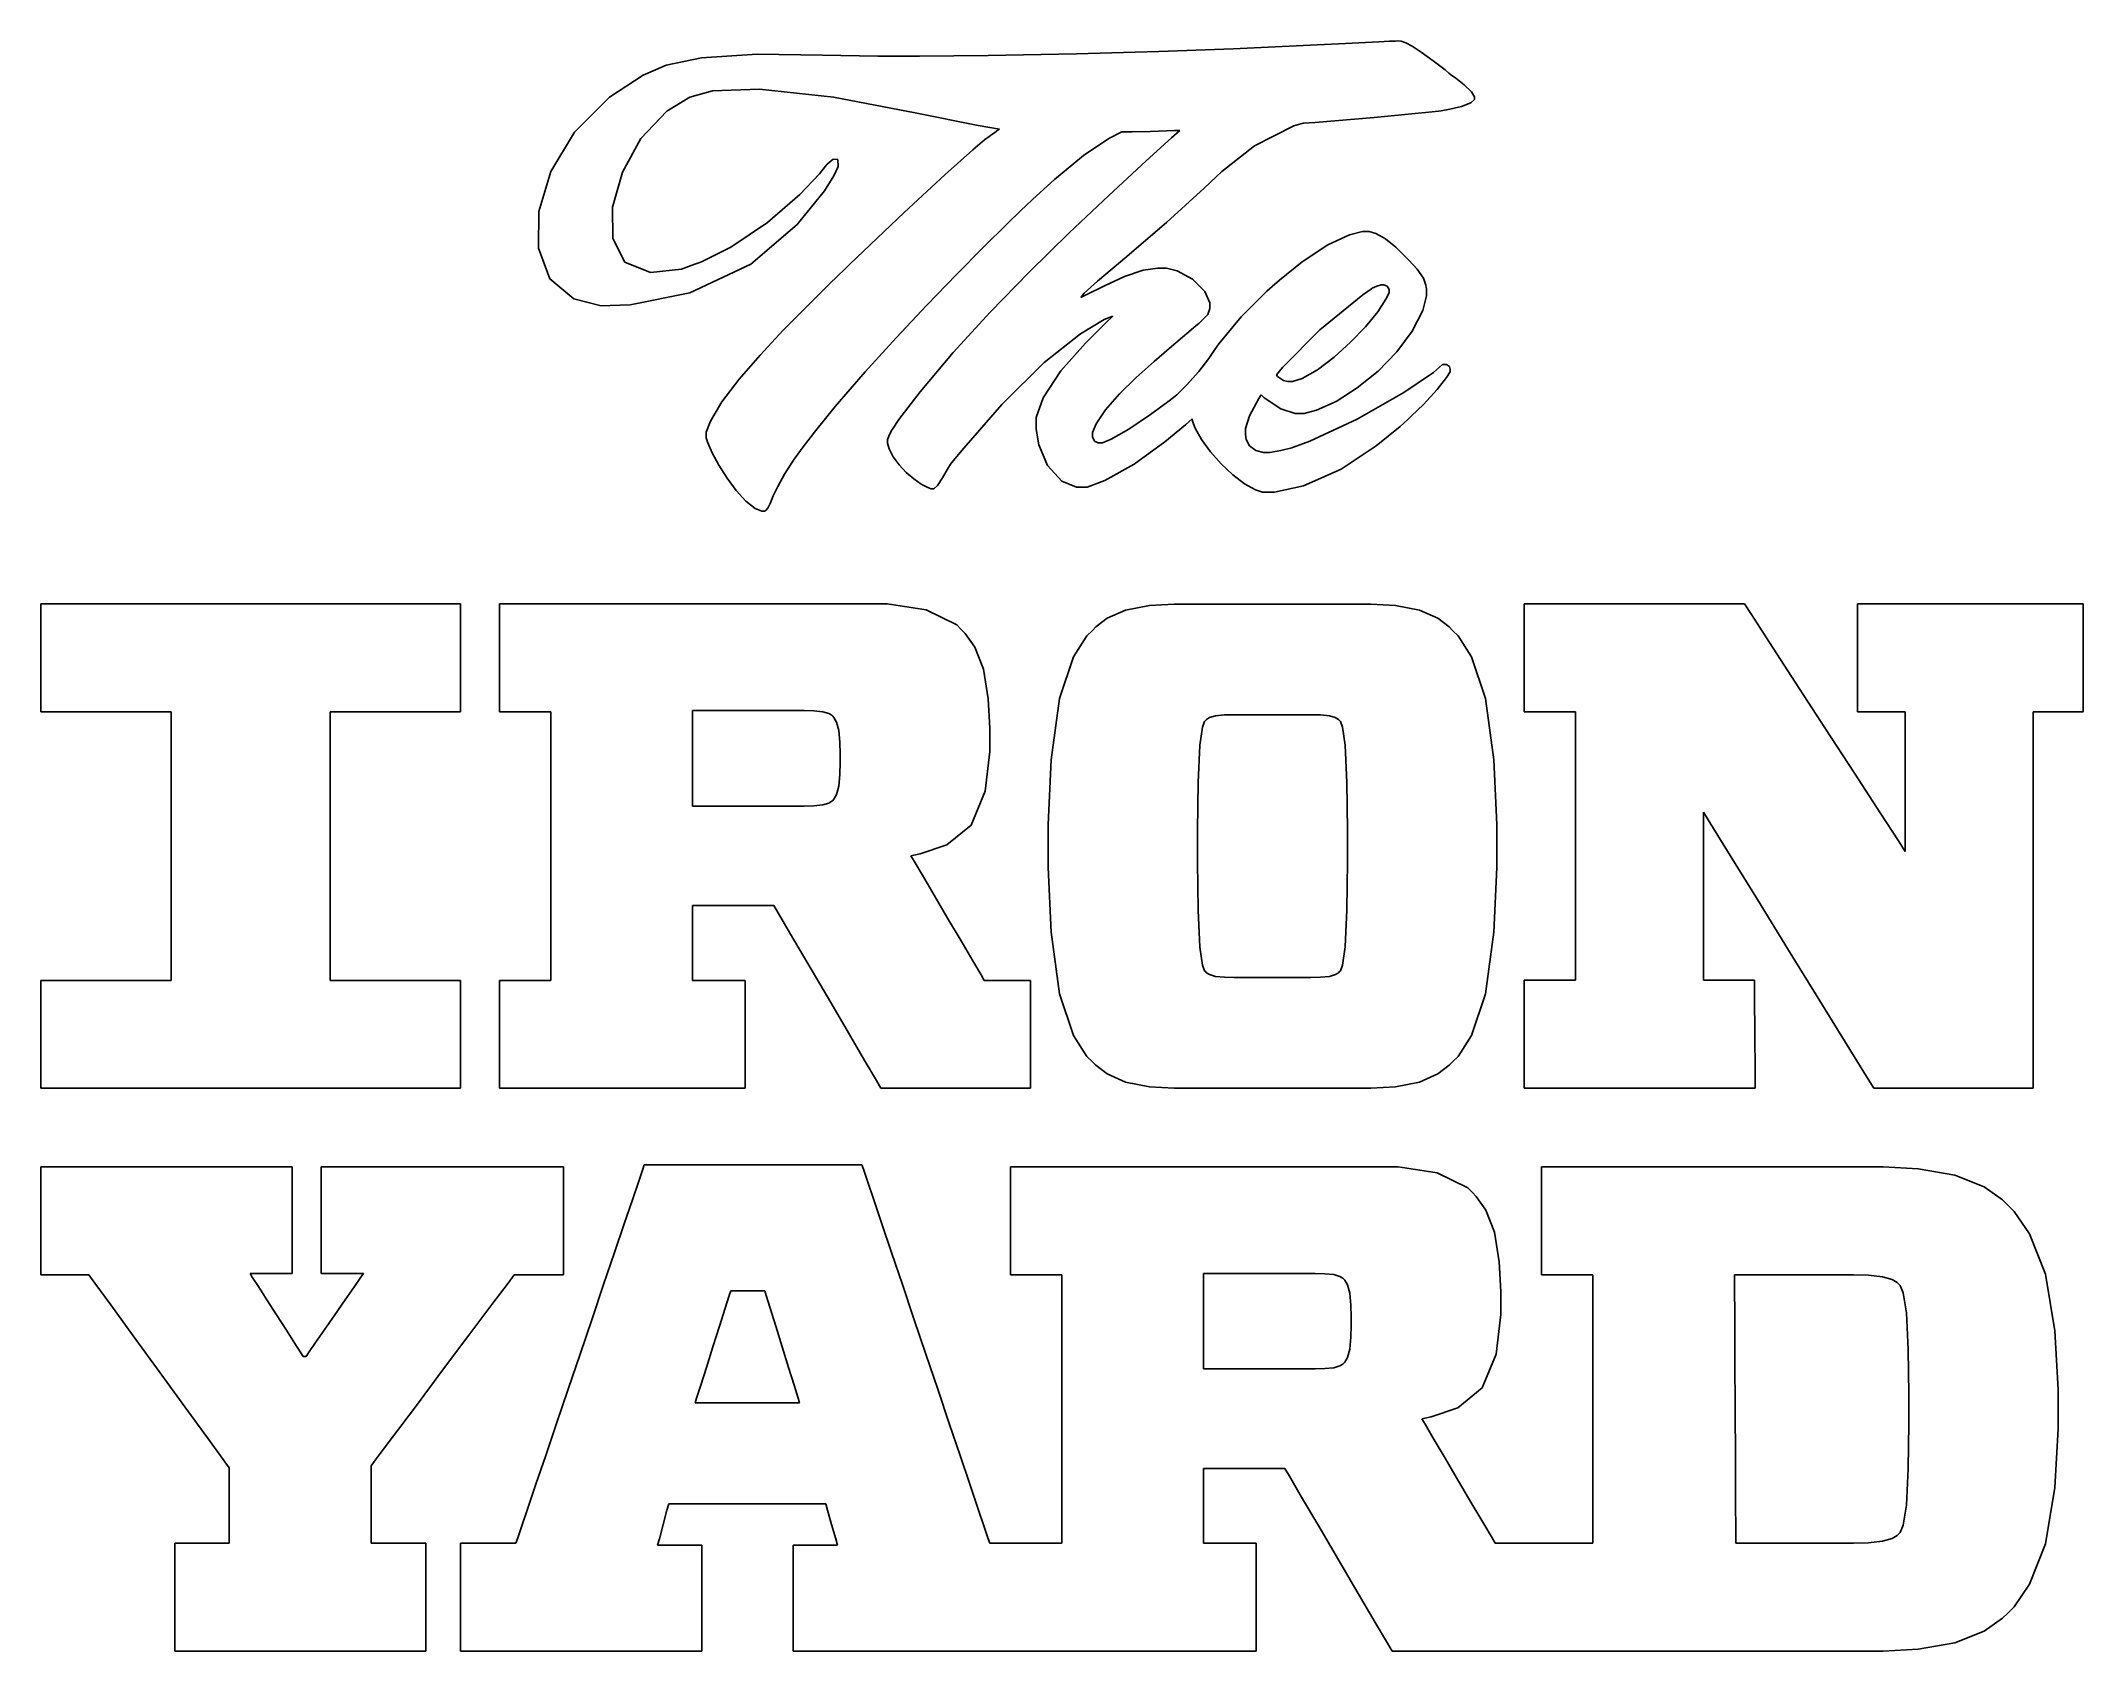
# Model space of a CAD drawing. Extents: x 0 to 135, y 0 to 107.
import ezdxf

# ---------------------------------------------------------------- set-up
doc = ezdxf.new("R2010")
doc.units = 0
doc.layers.get('0').update_dxf_attribs({"linetype": 'CONTINUOUS'})

msp = doc.modelspace()

# ---------------------------------------------------------------- linework, layer by layer
at = {"color": 250}
for p, q in [((43.7074, 105.41), (47.4003, 105.649)), ((47.4003, 105.649), (51.7151, 105.596)), ((51.7151, 105.596), (55.3932, 105.519)), ((55.3932, 105.519), (56.6194, 105.519)), ((56.6194, 105.519), (58.1339, 105.519)), ((58.1339, 105.519), (62.6773, 105.562)), ((62.6773, 105.562), (68.5257, 105.675)), ((68.5257, 105.675), (73.987, 105.832)), ((73.987, 105.832), (78.8913, 106.014)), ((78.8913, 106.014), (83.0654, 106.196)), ((83.0654, 106.196), (86.3367, 106.353)), ((86.3367, 106.353), (88.5306, 106.466)), ((88.5306, 106.466), (89.2404, 106.507)), ((89.2404, 106.507), (89.4775, 106.507)), ((89.4775, 106.507), (89.516, 106.507)), ((89.516, 106.507), (89.6359, 106.521)), ((89.6359, 106.521), (89.8028, 106.533)), ((89.8028, 106.533), (90.0162, 106.506)), ((90.0162, 106.506), (90.3168, 106.4)), ((90.3168, 106.4), (90.744, 106.175)), ((90.744, 106.175), (91.3363, 105.793)), ((91.3363, 105.793), (92.1343, 105.216)), ((37.6245, 102.809), (39.8611, 104.264)), ((39.8611, 104.264), (40.6658, 104.611)), ((40.6658, 104.611), (41.3784, 104.92)), ((41.3784, 104.92), (43.7074, 105.41)), ((92.1343, 105.216), (92.9199, 104.61)), ((92.9199, 104.61), (93.1788, 104.403)), ((93.1788, 104.403), (93.2864, 104.312)), ((93.2864, 104.312), (93.6322, 104.059)), ((35.3138, 100.489), (37.6245, 102.809)), ((42.9341, 102.8), (41.4143, 101.872)), ((43.4855, 102.952), (42.9341, 102.8)), ((44.4514, 103.221), (43.4855, 102.952)), ((47.5439, 103.332), (44.4514, 103.221)), ((52.4468, 102.8), (47.5439, 103.332)), ((57.8541, 101.782), (52.4468, 102.8)), ((93.6322, 104.059), (94.1888, 103.631)), ((94.1888, 103.631), (94.6602, 103.17)), ((94.6602, 103.17), (94.8602, 102.835)), ((94.8602, 102.835), (94.8602, 102.722)), ((94.8602, 102.722), (94.8602, 102.649)), ((41.4143, 101.872), (39.7108, 100.065)), ((62.0339, 100.944), (57.8541, 101.782)), ((88.2385, 101.46), (84.3209, 101.141)), ((91.8436, 101.811), (88.2385, 101.46)), ((92.4828, 101.885), (91.8436, 101.811)), ((92.6716, 101.907), (92.4828, 101.885)), ((93.2367, 102.003), (92.6716, 101.907)), ((94.011, 102.187), (93.2367, 102.003)), ((94.6161, 102.43), (94.011, 102.187)), ((94.8602, 102.649), (94.6161, 102.43)), ((33.7495, 97.8916), (35.3138, 100.489)), ((39.7108, 100.065), (38.4789, 97.8503)), ((63.434, 100.699), (62.0339, 100.944)), ((62.4346, 99.9779), (62.5919, 100.099)), ((62.5919, 100.099), (62.654, 100.145)), ((62.654, 100.145), (62.8414, 100.281)), ((62.8414, 100.281), (63.1183, 100.478)), ((63.1183, 100.478), (63.3416, 100.636)), ((63.3416, 100.636), (63.434, 100.699)), ((63.434, 100.699), (63.434, 100.699)), ((70.6617, 100.079), (68.9875, 98.9376)), ((71.5328, 100.518), (70.6617, 100.079)), ((71.8234, 100.518), (71.5328, 100.518)), ((72.2175, 100.518), (71.8234, 100.518)), ((73.4039, 100.543), (72.2175, 100.518)), ((73.1393, 98.589), (74.8164, 100.11)), ((75.0245, 100.598), (73.4039, 100.543)), ((74.8164, 100.11), (75.3787, 100.613)), ((75.3787, 100.613), (75.0245, 100.598)), ((82.9194, 100.915), (80.301, 99.5853)), ((83.5258, 101.083), (82.9194, 100.915)), ((84.3209, 101.141), (83.5258, 101.083)), ((52.0375, 98.37), (52.4387, 98.6966)), ((52.4387, 98.6966), (52.7445, 98.6744)), ((52.7445, 98.6744), (52.7512, 98.2306)), ((59.8343, 97.681), (61.6631, 99.3165)), ((61.6631, 99.3165), (62.4346, 99.9779)), ((68.9875, 98.9376), (67.0691, 97.3624)), ((80.301, 99.5853), (78.1526, 97.893)), ((32.9461, 95.2528), (33.7495, 97.8916)), ((38.4789, 97.8503), (37.8217, 95.5407)), ((50.213, 96.3581), (51.5331, 97.7441)), ((51.5331, 97.7441), (51.9328, 98.2377)), ((52.3628, 97.4203), (51.8513, 96.6212)), ((51.9328, 98.2377), (52.0375, 98.37)), ((52.4813, 97.6094), (52.3628, 97.4203)), ((52.7512, 98.2306), (52.4813, 97.6094)), ((57.1211, 95.1689), (59.8343, 97.681)), ((67.0691, 97.3624), (65.6389, 96.0699)), ((70.666, 96.3083), (73.1393, 98.589)), ((77.7833, 97.5416), (76.9786, 96.7768)), ((78.1526, 97.893), (77.7833, 97.5416)), ((48.0935, 94.5169), (50.213, 96.3581)), ((51.8513, 96.6212), (50.0574, 94.3889)), ((65.6389, 96.0699), (65.1785, 95.6236)), ((68.0558, 93.8361), (70.666, 96.3083)), ((76.9786, 96.7768), (74.5024, 94.5459)), ((32.92, 92.8095), (32.9461, 95.2528)), ((37.8217, 95.5407), (37.8435, 93.453)), ((54.4283, 92.6123), (57.1211, 95.1689)), ((64.8684, 95.323), (63.9424, 94.4192)), ((65.1785, 95.6236), (64.8684, 95.323)), ((37.8435, 93.453), (38.6486, 91.9014)), ((45.6653, 92.892), (48.0935, 94.5169)), ((50.0574, 94.3889), (46.9911, 91.7607)), ((63.9424, 94.4192), (62.3866, 92.8825)), ((65.4057, 91.2357), (68.0558, 93.8361)), ((74.5024, 94.5459), (71.8538, 92.2736)), ((85.1655, 93.0437), (86.5999, 93.7024)), ((86.5999, 93.7024), (87.46, 93.9161)), ((87.46, 93.9161), (87.7478, 93.9161)), ((87.7478, 93.9161), (87.8939, 93.9161)), ((87.8939, 93.9161), (88.3363, 93.7867)), ((88.3363, 93.7867), (88.9854, 93.4268)), ((88.9854, 93.4268), (89.662, 92.8839)), ((33.6889, 90.7976), (32.92, 92.8095)), ((38.6486, 91.9014), (40.3408, 91.1987)), ((43.0251, 91.663), (43.7074, 91.9081)), ((43.7074, 91.9081), (45.6653, 92.892)), ((53.5397, 91.7526), (54.4283, 92.6123)), ((62.3866, 92.8825), (60.5896, 91.0759)), ((71.8538, 92.2736), (69.9301, 90.6392)), ((81.9616, 90.7108), (83.4566, 91.9138)), ((83.4566, 91.9138), (85.1655, 93.0437)), ((89.662, 92.8839), (90.176, 92.3794)), ((90.176, 92.3794), (90.3358, 92.2002)), ((90.3358, 92.2002), (90.5302, 92.0214)), ((90.5302, 92.0214), (91.0759, 91.4344)), ((35.2681, 89.4553), (33.6889, 90.7976)), ((40.3408, 91.1987), (42.3926, 91.4368)), ((42.3926, 91.4368), (43.0251, 91.663)), ((46.9911, 91.7607), (42.9369, 89.862)), ((52.2168, 90.4695), (53.2088, 91.4329)), ((53.2088, 91.4329), (53.5397, 91.7526)), ((60.5896, 91.0759), (58.6299, 89.057)), ((62.8124, 88.5733), (65.4057, 91.2357)), ((69.9301, 90.6392), (69.0467, 89.8331)), ((70.3735, 90.3277), (71.7035, 90.9465)), ((71.7035, 90.9465), (72.9477, 91.3557)), ((72.9477, 91.3557), (73.9193, 91.5031)), ((73.9193, 91.5031), (74.2446, 91.5031)), ((74.2446, 91.5031), (74.4802, 91.5031)), ((74.4802, 91.5031), (75.1886, 91.3074)), ((75.1886, 91.3074), (76.2081, 90.7673)), ((76.2081, 90.7673), (77.0227, 89.9569)), ((81.4874, 90.2836), (81.9616, 90.7108)), ((91.0759, 91.4344), (91.4837, 90.8389)), ((91.4837, 90.8389), (91.6573, 90.3746)), ((37.0762, 88.9991), (35.2681, 89.4553)), ((42.9369, 89.862), (38.9943, 89.064)), ((50.7104, 88.9868), (52.2168, 90.4695)), ((69.0467, 89.8331), (68.8248, 89.5519)), ((68.8248, 89.5519), (69.2132, 89.7435)), ((69.2132, 89.7435), (70.3735, 90.3277)), ((77.0227, 89.9569), (77.3575, 89.203)), ((77.3575, 89.203), (77.3575, 88.9512)), ((79.4314, 88.2798), (81.1308, 89.9626)), ((81.1308, 89.9626), (81.4874, 90.2836)), ((87.4723, 89.7378), (84.6391, 87.424)), ((88.0579, 90.1375), (87.4723, 89.7378)), ((88.1006, 90.1637), (88.0579, 90.1375)), ((88.3998, 90.303), (88.1006, 90.1637)), ((88.6947, 90.3884), (88.3998, 90.303)), ((88.4604, 88.6065), (89.0104, 89.4348)), ((88.7938, 90.3884), (88.6947, 90.3884)), ((88.8683, 90.3884), (88.7938, 90.3884)), ((89.0944, 90.3016), (88.8683, 90.3884)), ((89.0104, 89.4348), (89.2129, 89.8631)), ((89.2129, 90.0797), (89.0944, 90.3016)), ((89.2129, 90.0053), (89.2129, 90.0797)), ((89.2129, 89.8631), (89.2129, 90.0053)), ((91.6947, 89.6744), (91.4411, 88.689)), ((91.6573, 90.3746), (91.6947, 90.0963)), ((91.6947, 90.0963), (91.6947, 90.0024)), ((91.6947, 90.0024), (91.6947, 89.6744)), ((37.6728, 89.0185), (37.0762, 88.9991)), ((38.9943, 89.064), (37.6728, 89.0185)), ((49.1314, 87.3841), (50.7104, 88.9868)), ((58.6299, 89.057), (56.5877, 86.8881)), ((60.3733, 85.9109), (62.8124, 88.5733)), ((70.3696, 88.0897), (68.7945, 87.1541)), ((69.1335, 86.5325), (70.4755, 87.8801)), ((70.9263, 88.3253), (70.3696, 88.0897)), ((70.4755, 87.8801), (70.9263, 88.3253)), ((76.769, 87.9658), (76.6202, 87.8346)), ((77.2114, 88.4329), (76.769, 87.9658)), ((77.3575, 88.8213), (77.2114, 88.4329)), ((77.3575, 88.9512), (77.3575, 88.8213)), ((77.9431, 86.4898), (79.4314, 88.2798)), ((87.6473, 87.624), (88.4604, 88.6065)), ((91.4411, 88.689), (90.7521, 87.3181)), ((47.5904, 85.7416), (49.1314, 87.3841)), ((56.5877, 86.8881), (54.5402, 84.6268)), ((68.7945, 87.1541), (66.3967, 85.2607)), ((67.5033, 84.7065), (69.1335, 86.5325)), ((75.8363, 87.1774), (74.815, 86.3215)), ((76.4261, 87.6695), (75.8363, 87.1774)), ((76.6202, 87.8346), (76.4261, 87.6695)), ((84.6391, 87.424), (82.1711, 84.9313)), ((85.5719, 85.6051), (86.6567, 86.589)), ((86.6567, 86.589), (87.6473, 87.624)), ((90.7521, 87.3181), (89.7308, 85.9592)), ((46.1987, 84.1403), (47.5904, 85.7416)), ((58.1865, 83.312), (60.3733, 85.9109)), ((66.3967, 85.2607), (63.5977, 82.4689)), ((73.6604, 85.3295), (72.4778, 84.2603)), ((74.815, 86.3215), (73.6604, 85.3295)), ((76.6258, 84.6653), (77.2791, 85.5183)), ((77.2791, 85.5183), (77.6041, 85.9801)), ((77.6041, 85.9801), (77.6937, 86.1148)), ((77.6937, 86.1148), (77.9431, 86.4898)), ((84.4793, 84.7743), (85.5719, 85.6051)), ((89.7308, 85.9592), (88.4837, 84.6861)), ((45.0674, 82.6604), (46.1987, 84.1403)), ((54.5402, 84.6268), (52.5667, 82.3337)), ((66.3166, 82.907), (67.5033, 84.7065)), ((72.4778, 84.2603), (71.3754, 83.1744)), ((75.8197, 83.7449), (76.6258, 84.6653)), ((82.1711, 84.9313), (81.7686, 84.4405)), ((81.7686, 84.4405), (81.8374, 84.3361)), ((81.8374, 84.3361), (82.2262, 84.0564)), ((82.2262, 84.0564), (82.5115, 83.9858)), ((82.5115, 83.9858), (82.6064, 83.9858)), ((82.6064, 83.9858), (82.8202, 83.9858)), ((82.8202, 83.9858), (83.4623, 84.201)), ((83.4623, 84.201), (84.4793, 84.7743)), ((88.4837, 84.6861), (87.1128, 83.5699)), ((90.1996, 83.2626), (92.148, 84.588)), ((92.148, 84.588), (92.7559, 85.1105)), ((93.0243, 84.2684), (92.3879, 83.4595)), ((92.7559, 85.1105), (92.9598, 85.1105)), ((92.9598, 85.1105), (93.0233, 85.1105)), ((93.0233, 85.1105), (93.2145, 84.9863)), ((93.2656, 84.6391), (93.0243, 84.2684)), ((93.2145, 84.9863), (93.2656, 84.8184)), ((93.2656, 84.8184), (93.2656, 84.7619)), ((93.2656, 84.7619), (93.2656, 84.6391)), ((44.3068, 81.3827), (45.0674, 82.6604)), ((56.7821, 81.4765), (58.1865, 83.312)), ((63.5977, 82.4689), (61.0718, 79.5927)), ((65.8594, 81.6211), (66.3166, 82.907)), ((71.3754, 83.1744), (70.4564, 82.1323)), ((73.4219, 81.8099), (74.5684, 82.652)), ((74.5684, 82.652), (74.9434, 82.9412)), ((74.9434, 82.9412), (75.1777, 83.1219)), ((75.1777, 83.1219), (75.8197, 83.7449)), ((80.5903, 82.8643), (79.9814, 81.715)), ((80.7572, 83.1162), (80.5903, 82.8643)), ((80.9487, 82.9137), (80.7572, 83.1162)), ((82.0441, 82.1986), (80.9487, 82.9137)), ((85.7236, 82.6837), (84.4201, 82.0995)), ((87.1128, 83.5699), (85.7236, 82.6837)), ((87.1142, 81.4959), (90.1996, 83.2626)), ((91.4823, 82.4784), (90.7052, 81.715)), ((92.3879, 83.4595), (91.4823, 82.4784)), ((44.0298, 80.6358), (44.3068, 81.3827)), ((52.5667, 82.3337), (51.1888, 80.6443)), ((56.3481, 80.8411), (56.7821, 81.4765)), ((65.8594, 81.1925), (65.8594, 81.6211)), ((65.8594, 80.8454), (65.8594, 81.1925)), ((69.8281, 81.1967), (69.5949, 80.6178)), ((70.4564, 82.1323), (69.8281, 81.1967)), ((71.9998, 80.851), (73.4219, 81.8099)), ((75.7424, 81.1318), (74.3687, 79.9994)), ((76.1781, 81.5329), (75.7424, 81.1318)), ((76.1972, 81.3717), (76.1781, 81.5329)), ((76.3764, 80.9004), (76.1972, 81.3717)), ((79.9814, 81.715), (79.7045, 80.88)), ((82.9924, 81.8871), (82.0441, 82.1986)), ((83.3092, 81.8871), (82.9924, 81.8871)), ((83.5865, 81.8871), (83.3092, 81.8871)), ((84.4201, 82.0995), (83.5865, 81.8871)), ((83.9692, 80.0488), (87.1142, 81.4959)), ((90.4364, 81.4709), (89.9389, 81.0161)), ((90.7052, 81.715), (90.4364, 81.4709)), ((44.0298, 80.3864), (44.0298, 80.6358)), ((44.0298, 80.2763), (44.0298, 80.3864)), ((44.1357, 79.944), (44.0298, 80.2763)), ((44.4281, 79.2745), (44.1357, 79.944)), ((50.516, 79.7719), (49.8588, 78.8582)), ((50.7464, 80.0682), (50.516, 79.7719)), ((51.1888, 80.6443), (50.7464, 80.0682)), ((56.0324, 80.1289), (56.1111, 80.3906)), ((56.0324, 80.0407), (56.0324, 80.1289)), ((56.0324, 79.9151), (56.0324, 80.0407)), ((56.1315, 79.5362), (56.0324, 79.9151)), ((56.1111, 80.3906), (56.2956, 80.7642)), ((56.2956, 80.7642), (56.3481, 80.8411)), ((66.0495, 79.8036), (65.8594, 80.8454)), ((66.6157, 78.4447), (66.0495, 79.8036)), ((69.5949, 80.6178), (69.5949, 80.4238)), ((69.5949, 80.4238), (69.5949, 80.33)), ((69.5949, 80.33), (69.7301, 80.0474)), ((69.7301, 80.0474), (69.9714, 79.9373)), ((69.9714, 79.9373), (70.0525, 79.9373)), ((70.0525, 79.9373), (70.2455, 79.9373)), ((70.2455, 79.9373), (70.8258, 80.1867)), ((70.8258, 80.1867), (71.9998, 80.851)), ((74.3687, 79.9994), (72.3388, 78.5343)), ((76.7994, 80.1522), (76.3764, 80.9004)), ((77.392, 79.3503), (76.7994, 80.1522)), ((79.7045, 80.88), (79.7045, 80.6002)), ((79.7045, 80.6002), (79.7045, 80.4912)), ((79.7045, 80.4912), (79.7648, 80.1617)), ((79.7648, 80.1617), (79.9828, 79.7429)), ((79.9828, 79.7429), (80.4016, 79.4272)), ((82.8904, 79.6519), (83.9692, 80.0488)), ((88.3666, 79.7373), (86.046, 78.201)), ((89.9389, 81.0161), (88.3666, 79.7373)), ((44.8663, 78.4655), (44.4281, 79.2745)), ((45.4106, 77.6055), (44.8663, 78.4655)), ((49.8588, 78.8582), (49.2153, 77.8577)), ((56.4032, 79.0071), (56.1315, 79.5362)), ((56.7972, 78.4807), (56.4032, 79.0071)), ((57.2685, 77.9861), (56.7972, 78.4807)), ((60.1941, 78.5276), (60.0026, 78.2077)), ((60.2643, 78.6059), (60.1941, 78.5276)), ((61.0718, 79.5927), (60.2643, 78.6059)), ((67.5555, 77.4139), (66.6157, 78.4447)), ((72.3388, 78.5343), (70.4, 77.4361)), ((78.1004, 78.5537), (77.392, 79.3503)), ((78.8691, 77.8288), (78.1004, 78.5537)), ((80.4016, 79.4272), (80.9032, 79.3034)), ((80.9032, 79.3034), (81.0715, 79.3034)), ((81.0715, 79.3034), (81.3167, 79.3034)), ((81.3167, 79.3034), (82.0568, 79.4286)), ((82.0568, 79.4286), (82.7828, 79.6188)), ((82.7828, 79.6188), (82.8904, 79.6519)), ((46.0209, 76.7842), (45.4106, 77.6055)), ((48.7659, 77.0516), (48.4671, 76.4261)), ((49.2153, 77.8577), (48.7659, 77.0516)), ((57.7716, 77.5533), (57.2685, 77.9861)), ((58.2595, 77.2072), (57.7716, 77.5533)), ((58.6853, 76.98), (58.2595, 77.2072)), ((59.3231, 77.1204), (59.0832, 76.8974)), ((59.6731, 77.6344), (59.3231, 77.1204)), ((60.0026, 78.2077), (59.6731, 77.6344)), ((68.5366, 77.0033), (67.5555, 77.4139)), ((70.4, 77.4361), (69.2478, 77.0033)), ((79.6452, 77.2336), (78.8691, 77.8288)), ((80.3755, 76.8311), (79.6452, 77.2336)), ((83.5614, 77.1028), (81.6434, 76.6822)), ((86.046, 78.201), (83.5614, 77.1028)), ((46.6563, 76.0871), (46.0209, 76.7842)), ((47.2765, 75.6049), (46.6563, 76.0871)), ((48.2727, 75.9658), (48.1334, 75.6557)), ((48.4671, 76.4261), (48.2727, 75.9658)), ((58.9248, 76.8974), (58.6853, 76.98)), ((59.0049, 76.8974), (58.9248, 76.8974)), ((59.0832, 76.8974), (59.0049, 76.8974)), ((68.8647, 77.0033), (68.5366, 77.0033)), ((69.2478, 77.0033), (68.8647, 77.0033)), ((80.8468, 76.6822), (80.3755, 76.8311)), ((81.0038, 76.6822), (80.8468, 76.6822)), ((81.6434, 76.6822), (81.0038, 76.6822)), ((47.7008, 75.4242), (47.2765, 75.6049)), ((47.8427, 75.4242), (47.7008, 75.4242)), ((47.8825, 75.4242), (47.8427, 75.4242)), ((48.0053, 75.4793), (47.8825, 75.4242)), ((48.1334, 75.6557), (48.0053, 75.4793)), ((0, 68.162), (0, 69.2767)), ((0, 69.2767), (0, 69.2767)), ((0, 69.2767), (0, 69.2767)), ((0, 69.2767), (1.19338, 69.2767)), ((1.19338, 69.2767), (4.33945, 69.2767)), ((4.33945, 69.2767), (8.78914, 69.2767)), ((8.78914, 69.2767), (13.8892, 69.2767)), ((13.8892, 69.2767), (18.9894, 69.2767)), ((18.9894, 69.2767), (23.439, 69.2767)), ((23.439, 69.2767), (26.5851, 69.2767)), ((26.5851, 69.2767), (27.7799, 69.2767)), ((27.7799, 69.2767), (27.7799, 69.2767)), ((27.7799, 69.2767), (27.7799, 69.2767)), ((27.7799, 69.2767), (27.7799, 68.162)), ((30.3582, 68.162), (30.3582, 69.2767)), ((30.3582, 69.2767), (30.3582, 69.2767)), ((30.3582, 69.2767), (30.3582, 69.2767)), ((30.3582, 69.2767), (31.422, 69.2767)), ((31.422, 69.2767), (34.2305, 69.2767)), ((34.2305, 69.2767), (38.2005, 69.2767)), ((38.2005, 69.2767), (42.7524, 69.2767)), ((42.7524, 69.2767), (47.3026, 69.2767)), ((47.3026, 69.2767), (51.2727, 69.2767)), ((51.2727, 69.2767), (54.0812, 69.2767)), ((54.0812, 69.2767), (55.1462, 69.2767)), ((55.1462, 69.2767), (55.1462, 69.2767)), ((55.1462, 69.2767), (56.0077, 69.2767)), ((56.0077, 69.2767), (58.5943, 68.8936)), ((71.7684, 68.8703), (73.3668, 69.179)), ((73.3668, 69.179), (74.9886, 69.2753)), ((74.9886, 69.2753), (75.5304, 69.2753)), ((75.5304, 69.2753), (75.5304, 69.2753)), ((75.5304, 69.2753), (76.043, 69.2753)), ((76.043, 69.2753), (77.3949, 69.2753)), ((77.3949, 69.2753), (79.3076, 69.2753)), ((79.3076, 69.2753), (81.4998, 69.2753)), ((81.4998, 69.2753), (83.6909, 69.2753)), ((83.6909, 69.2753), (85.6036, 69.2753)), ((85.6036, 69.2753), (86.9555, 69.2753)), ((86.9555, 69.2753), (87.4695, 69.2753)), ((87.4695, 69.2753), (87.4695, 69.2753)), ((87.4695, 69.2753), (88.0099, 69.2753)), ((88.0099, 69.2753), (89.6317, 69.179)), ((89.6317, 69.179), (91.2315, 68.8703)), ((98.1646, 68.1648), (98.1646, 69.2796)), ((98.1646, 69.2796), (98.1646, 69.2796)), ((98.1646, 69.2796), (98.1646, 69.2796)), ((98.1646, 69.2796), (98.7901, 69.2796)), ((98.7901, 69.2796), (100.44, 69.2796)), ((100.44, 69.2796), (102.773, 69.2796)), ((102.773, 69.2796), (105.446, 69.2796)), ((105.446, 69.2796), (108.119, 69.2796)), ((108.119, 69.2796), (110.453, 69.2796)), ((110.453, 69.2796), (112.102, 69.2796)), ((112.102, 69.2796), (112.729, 69.2796)), ((112.729, 69.2796), (112.729, 69.2796)), ((112.729, 69.2796), (112.729, 69.2796)), ((112.729, 69.2796), (113.187, 68.5768)), ((120.221, 68.1662), (120.221, 69.281)), ((120.221, 69.281), (120.221, 69.281)), ((120.221, 69.281), (120.221, 69.281)), ((120.221, 69.281), (120.862, 69.281)), ((120.862, 69.281), (122.553, 69.281)), ((122.553, 69.281), (124.943, 69.281)), ((124.943, 69.281), (127.682, 69.281)), ((127.682, 69.281), (130.422, 69.281)), ((130.422, 69.281), (132.811, 69.281)), ((132.811, 69.281), (134.502, 69.281)), ((134.502, 69.281), (135.144, 69.281)), ((135.144, 69.281), (135.144, 69.281)), ((135.144, 69.281), (135.144, 69.281)), ((135.144, 69.281), (135.144, 68.1648)), ((0, 65.7077), (0, 68.162)), ((27.7799, 68.162), (27.7799, 65.7077)), ((30.3582, 65.7077), (30.3582, 68.162)), ((58.5943, 68.8936), (60.6019, 67.8974)), ((60.6019, 67.8974), (60.9106, 67.5901)), ((60.9106, 67.5901), (61.1671, 67.3336)), ((69.5868, 67.5322), (69.8073, 67.7556)), ((69.8073, 67.7556), (70.5651, 68.3288)), ((70.5651, 68.3288), (71.7684, 68.8703)), ((91.2315, 68.8703), (92.4359, 68.3288)), ((92.4359, 68.3288), (93.194, 67.7556)), ((93.194, 67.7556), (93.4145, 67.5322)), ((98.1646, 65.7105), (98.1646, 68.1648)), ((113.187, 68.5768), (114.392, 66.7205)), ((120.221, 65.7119), (120.221, 68.1662)), ((135.144, 68.1648), (135.144, 65.7091)), ((61.1671, 67.3336), (61.8035, 66.427)), ((61.8035, 66.427), (62.3824, 64.9552)), ((68.3327, 65.7737), (69.2051, 67.1629)), ((69.2051, 67.1629), (69.5868, 67.5322)), ((93.4145, 67.5322), (93.7948, 67.1643)), ((93.7948, 67.1643), (94.6672, 65.7751)), ((114.392, 66.7205), (116.097, 64.0965)), ((0, 63.2534), (0, 65.7077)), ((27.7799, 65.7077), (27.7799, 63.2534)), ((30.3582, 63.2534), (30.3582, 65.7077)), ((62.3824, 64.9552), (62.6939, 63.004)), ((67.4137, 63.023), (68.3327, 65.7737)), ((94.6672, 65.7751), (95.5876, 63.0245)), ((98.1646, 63.2562), (98.1646, 65.7105)), ((120.221, 63.2576), (120.221, 65.7119)), ((135.144, 65.7091), (135.144, 63.2534)), ((116.097, 64.0965), (118.052, 61.0884)), ((0, 62.1372), (0, 63.2534)), ((27.7799, 63.2534), (27.7799, 62.1372)), ((30.3582, 62.1372), (30.3582, 63.2534)), ((44.2461, 62.2268), (43.1271, 62.2268)), ((43.1271, 62.2268), (43.1271, 62.2268)), ((43.1271, 62.2268), (43.1271, 62.2268)), ((43.1271, 62.2268), (43.1271, 61.2401)), ((46.7085, 62.2268), (44.2461, 62.2268)), ((49.1712, 62.2268), (46.7085, 62.2268)), ((50.2916, 62.2268), (49.1712, 62.2268)), ((50.2916, 62.2268), (50.2916, 62.2268)), ((50.5037, 62.2268), (50.2916, 62.2268)), ((51.1418, 62.2088), (50.5037, 62.2268)), ((51.7398, 62.1482), (51.1418, 62.2088)), ((62.6939, 63.004), (62.7874, 61.0528)), ((66.8472, 58.9594), (67.4137, 63.023)), ((95.5876, 63.0245), (96.1528, 58.9608)), ((98.1646, 62.14), (98.1646, 63.2562)), ((120.221, 62.1411), (120.221, 63.2576)), ((135.144, 63.2534), (135.144, 62.1372)), ((0.37069, 62.1372), (0, 62.1372)), ((0, 62.1372), (0, 62.1372)), ((0, 62.1372), (0, 62.1372)), ((1.34772, 62.1372), (0.37069, 62.1372)), ((2.72989, 62.1372), (1.34772, 62.1372)), ((4.31602, 62.1372), (2.72989, 62.1372)), ((5.90077, 62.1372), (4.31602, 62.1372)), ((7.28292, 62.1372), (5.90077, 62.1372)), ((8.25997, 62.1372), (7.28292, 62.1372)), ((8.63205, 62.1372), (8.25997, 62.1372)), ((8.63205, 61.3752), (8.63205, 62.1372)), ((8.63205, 62.1372), (8.63205, 62.1372)), ((8.63205, 62.1372), (8.63205, 62.1372)), ((8.63205, 59.363), (8.63205, 61.3752)), ((19.5241, 62.1372), (19.1547, 62.1372)), ((19.1547, 62.1372), (19.1547, 62.1372)), ((19.1547, 62.1372), (19.1547, 62.1372)), ((19.1547, 62.1372), (19.1547, 61.3752)), ((19.1547, 61.3752), (19.1547, 59.363)), ((20.5011, 62.1372), (19.5241, 62.1372)), ((21.8833, 62.1372), (20.5011, 62.1372)), ((23.4666, 62.1372), (21.8833, 62.1372)), ((25.05, 62.1372), (23.4666, 62.1372)), ((26.4322, 62.1372), (25.05, 62.1372)), ((27.4092, 62.1372), (26.4322, 62.1372)), ((27.7799, 62.1372), (27.4092, 62.1372)), ((27.7799, 62.1372), (27.7799, 62.1372)), ((27.7799, 62.1372), (27.7799, 62.1372)), ((30.886, 62.1372), (30.3582, 62.1372)), ((30.3582, 62.1372), (30.3582, 62.1372)), ((30.3582, 62.1372), (30.3582, 62.1372)), ((32.0491, 62.1372), (30.886, 62.1372)), ((33.2107, 62.1372), (32.0491, 62.1372)), ((33.7399, 62.1372), (33.2107, 62.1372)), ((33.7399, 61.3752), (33.7399, 62.1372)), ((33.7399, 62.1372), (33.7399, 62.1372)), ((33.7399, 62.1372), (33.7399, 62.1372)), ((33.7399, 59.363), (33.7399, 61.3752)), ((43.1271, 61.2401), (43.1271, 59.0684)), ((52.1409, 62.0339), (51.7398, 62.1482)), ((52.3448, 61.9125), (52.1409, 62.0339)), ((52.3984, 61.8575), (52.3448, 61.9125)), ((52.4743, 61.7721), (52.3984, 61.8575)), ((52.6493, 61.4634), (52.4743, 61.7721)), ((52.8024, 60.9134), (52.6493, 61.4634)), ((52.8796, 60.1391), (52.8024, 60.9134)), ((62.7874, 61.0528), (62.7874, 60.4008)), ((76.8657, 61.1353), (76.6907, 59.9295)), ((77.0075, 61.5075), (76.8657, 61.1353)), ((77.0876, 61.5872), (77.0075, 61.5075)), ((77.1412, 61.6398), (77.0876, 61.5872)), ((77.3409, 61.7594), (77.1412, 61.6398)), ((77.7296, 61.8726), (77.3409, 61.7594)), ((78.3223, 61.9347), (77.7296, 61.8726)), ((78.9739, 61.9538), (78.3223, 61.9347)), ((79.1916, 61.9538), (78.9739, 61.9538)), ((79.3888, 61.9538), (79.1916, 61.9538)), ((79.1916, 61.9538), (79.1916, 61.9538)), ((79.9123, 61.9538), (79.3888, 61.9538)), ((80.6524, 61.9538), (79.9123, 61.9538)), ((81.4998, 61.9538), (80.6524, 61.9538)), ((82.3475, 61.9538), (81.4998, 61.9538)), ((83.0873, 61.9538), (82.3475, 61.9538)), ((83.6112, 61.9538), (83.0873, 61.9538)), ((83.8094, 61.9538), (83.6112, 61.9538)), ((83.8094, 61.9538), (83.8094, 61.9538)), ((84.026, 61.9538), (83.8094, 61.9538)), ((84.6762, 61.9347), (84.026, 61.9538)), ((85.2703, 61.8726), (84.6762, 61.9347)), ((85.659, 61.7594), (85.2703, 61.8726)), ((85.8601, 61.6398), (85.659, 61.7594)), ((85.9151, 61.5872), (85.8601, 61.6398)), ((85.9952, 61.5075), (85.9151, 61.5872)), ((86.1356, 61.1353), (85.9952, 61.5075)), ((86.3106, 59.9295), (86.1356, 61.1353)), ((98.6924, 62.14), (98.1646, 62.14)), ((98.1646, 62.14), (98.1646, 62.14)), ((98.1646, 62.14), (98.1646, 62.14)), ((99.8569, 62.14), (98.6924, 62.14)), ((101.02, 62.14), (99.8569, 62.14)), ((101.549, 62.14), (101.02, 62.14)), ((101.549, 61.3777), (101.549, 62.14)), ((101.549, 62.14), (101.549, 62.14)), ((101.549, 62.14), (101.549, 62.14)), ((101.549, 59.3658), (101.549, 61.3777)), ((118.052, 61.0884), (120.008, 58.0803)), ((120.713, 62.1411), (120.221, 62.1411)), ((120.221, 62.1411), (120.221, 62.1411)), ((120.221, 62.1411), (120.221, 62.1411)), ((121.799, 62.1411), (120.713, 62.1411)), ((122.884, 62.1411), (121.799, 62.1411)), ((123.377, 62.1411), (122.884, 62.1411)), ((123.377, 61.7442), (123.377, 62.1411)), ((123.377, 62.1411), (123.377, 62.1411)), ((123.377, 62.1411), (123.377, 62.1411)), ((123.377, 60.6972), (123.377, 61.7442)), ((132.354, 62.1372), (131.837, 62.1372)), ((131.837, 62.1372), (131.837, 62.1372)), ((131.837, 62.1372), (131.837, 62.1372)), ((131.837, 62.1372), (131.837, 61.0676)), ((131.837, 61.0676), (131.837, 58.2482)), ((133.49, 62.1372), (132.354, 62.1372)), ((134.627, 62.1372), (133.49, 62.1372)), ((135.144, 62.1372), (134.627, 62.1372)), ((135.144, 62.1372), (135.144, 62.1372)), ((135.144, 62.1372), (135.144, 62.1372)), ((52.9015, 59.3369), (52.8796, 60.1391)), ((62.7874, 59.5242), (62.4928, 56.8911)), ((62.7874, 60.4008), (62.7874, 59.5242)), ((76.6907, 59.9295), (76.5761, 57.4696)), ((86.4249, 57.4696), (86.3106, 59.9295)), ((123.377, 59.2169), (123.377, 60.6972)), ((8.63205, 56.5189), (8.63205, 59.363)), ((19.1547, 59.363), (19.1547, 56.5189)), ((33.7399, 56.5189), (33.7399, 59.363)), ((43.1271, 59.0684), (43.1271, 56.8978)), ((52.8796, 58.003), (52.9015, 58.8024)), ((52.9015, 59.0684), (52.9015, 59.3369)), ((52.9015, 58.8024), (52.9015, 59.0684)), ((66.6556, 54.6848), (66.8472, 58.9594)), ((96.1528, 58.9608), (96.3468, 54.6862)), ((101.549, 56.5217), (101.549, 59.3658)), ((123.377, 57.5194), (123.377, 59.2169)), ((131.837, 58.2482), (131.837, 54.2604)), ((43.1271, 56.8978), (43.1271, 55.9096)), ((52.6493, 56.6759), (52.8024, 57.2273)), ((52.8024, 57.2273), (52.8796, 58.003)), ((62.4928, 56.8911), (61.5692, 54.6544)), ((76.5761, 57.4696), (76.5348, 54.314)), ((86.4665, 54.314), (86.4249, 57.4696)), ((120.008, 58.0803), (121.713, 55.4563)), ((123.377, 55.8214), (123.377, 57.5194)), ((8.63205, 53.2585), (8.63205, 56.5189)), ((19.1547, 56.5189), (19.1547, 53.2585)), ((33.7399, 53.2585), (33.7399, 56.5189)), ((43.1271, 55.9096), (43.1271, 55.9096)), ((43.1271, 55.9096), (43.1271, 55.9096)), ((43.1271, 55.9096), (44.2461, 55.9096)), ((44.2461, 55.9096), (46.7099, 55.9096)), ((46.7099, 55.9096), (49.174, 55.9096)), ((49.174, 55.9096), (50.2941, 55.9096)), ((50.2941, 55.9096), (50.2941, 55.9096)), ((50.2941, 55.9096), (50.5065, 55.9096)), ((50.5065, 55.9096), (51.1447, 55.929)), ((51.1447, 55.929), (51.7412, 55.9911)), ((51.7412, 55.9911), (52.1409, 56.1054)), ((52.1409, 56.1054), (52.3448, 56.2254)), ((52.3448, 56.2254), (52.3984, 56.279)), ((52.3984, 56.279), (52.4757, 56.3658)), ((52.4757, 56.3658), (52.6493, 56.6759)), ((101.549, 53.2613), (101.549, 56.5217)), ((110.501, 54.7151), (110.017, 55.499)), ((110.017, 55.499), (110.017, 55.499)), ((110.017, 55.499), (110.017, 55.499)), ((110.017, 55.499), (110.017, 55.0224)), ((121.713, 55.4563), (122.918, 53.6004)), ((123.377, 54.3415), (123.377, 55.8214)), ((61.5692, 54.6544), (59.9504, 53.3453)), ((66.6556, 53.2599), (66.6556, 54.6848)), ((76.5348, 54.314), (76.5348, 53.2613)), ((86.4665, 53.2613), (86.4665, 54.314)), ((96.3468, 54.6862), (96.3468, 53.2599)), ((110.017, 55.0224), (110.017, 53.7626)), ((111.779, 52.6464), (110.501, 54.7151)), ((123.377, 53.2941), (123.377, 54.3415)), ((131.837, 54.2604), (131.837, 49.6895)), ((8.63205, 49.9981), (8.63205, 53.2585)), ((19.1547, 53.2585), (19.1547, 49.9981)), ((33.7399, 49.9981), (33.7399, 53.2585)), ((58.1794, 52.7389), (57.573, 52.6189)), ((59.9504, 53.3453), (58.1794, 52.7389)), ((66.6556, 51.8351), (66.6556, 53.2599)), ((76.5348, 53.2613), (76.5348, 52.2041)), ((86.4665, 52.2097), (86.4665, 53.2613)), ((96.3468, 53.2599), (96.3468, 51.8351)), ((101.549, 50.0006), (101.549, 53.2613)), ((110.017, 53.7626), (110.017, 51.9825)), ((122.918, 53.6004), (123.377, 52.8959)), ((123.377, 52.8959), (123.377, 53.2941)), ((123.377, 52.8959), (123.377, 52.8959)), ((123.377, 52.8959), (123.377, 52.8959)), ((57.573, 52.6189), (57.573, 52.6189)), ((57.573, 52.6189), (57.7811, 52.2661)), ((57.7811, 52.2661), (58.3311, 51.332)), ((66.8472, 47.559), (66.6556, 51.8351)), ((76.5348, 52.2041), (76.575, 49.0319)), ((86.4235, 49.0513), (86.4665, 52.2097)), ((96.3468, 51.8351), (96.1528, 47.559)), ((110.017, 51.9825), (110.017, 49.9403)), ((113.586, 49.7223), (111.779, 52.6464)), ((58.3311, 51.332), (59.1069, 50.0119)), ((59.1069, 50.0119), (59.9983, 48.4988)), ((8.63205, 47.1537), (8.63205, 49.9981)), ((19.1547, 49.9981), (19.1547, 47.1537)), ((33.7399, 47.1537), (33.7399, 49.9981)), ((43.3571, 49.3229), (43.1271, 49.3229)), ((43.1271, 49.3229), (43.1271, 49.3229)), ((43.1271, 49.3229), (43.1271, 49.3229)), ((43.1271, 49.3229), (43.1271, 49.1105)), ((43.1271, 49.1105), (43.1271, 48.551)), ((43.9663, 49.3229), (43.3571, 49.3229)), ((44.8275, 49.3229), (43.9663, 49.3229)), ((45.8156, 49.3229), (44.8275, 49.3229)), ((46.8023, 49.3229), (45.8156, 49.3229)), ((47.6635, 49.3229), (46.8023, 49.3229)), ((48.2727, 49.3229), (47.6635, 49.3229)), ((48.5041, 49.3229), (48.2727, 49.3229)), ((48.8086, 48.8047), (48.5041, 49.3229)), ((48.5041, 49.3229), (48.5041, 49.3229)), ((48.5041, 49.3229), (48.5041, 49.3229)), ((49.6108, 47.4363), (48.8086, 48.8047)), ((76.575, 49.0319), (76.6893, 46.5737)), ((86.3092, 46.5914), (86.4235, 49.0513)), ((101.549, 47.1565), (101.549, 50.0006)), ((110.017, 49.9403), (110.017, 47.8991)), ((115.657, 46.3709), (113.586, 49.7223)), ((131.837, 49.6895), (131.837, 45.1196)), ((43.1271, 48.551), (43.1271, 47.7587)), ((43.1271, 47.7587), (43.1271, 46.8507)), ((50.7464, 45.5013), (49.6108, 47.4363)), ((59.9983, 48.4988), (60.8887, 46.9868)), ((67.4137, 43.4922), (66.8472, 47.559)), ((96.1528, 47.559), (95.5876, 43.4922)), ((110.017, 47.8991), (110.017, 46.1186)), ((8.63205, 45.1418), (8.63205, 47.1537)), ((19.1547, 47.1537), (19.1547, 45.1418)), ((33.7399, 45.1418), (33.7399, 47.1537)), ((43.1271, 46.8507), (43.1271, 45.9437)), ((60.8887, 46.9868), (61.6659, 45.6667)), ((76.6893, 46.5737), (76.8643, 45.3775)), ((86.1342, 45.3842), (86.3092, 46.5914)), ((101.549, 45.1446), (101.549, 47.1565)), ((110.017, 46.1186), (110.017, 44.8592)), ((117.729, 43.0195), (115.657, 46.3709)), ((8.63205, 44.3784), (8.63205, 45.1418)), ((19.1547, 45.1418), (19.1547, 44.3784)), ((33.7399, 44.3784), (33.7399, 45.1418)), ((43.1271, 45.9437), (43.1271, 45.1513)), ((43.1271, 45.1513), (43.1271, 44.5918)), ((52.0485, 43.2827), (50.7464, 45.5013)), ((61.6659, 45.6667), (62.2141, 44.7326)), ((62.2141, 44.7326), (62.4237, 44.3784)), ((76.8643, 45.3775), (77.0061, 45.0109)), ((77.0061, 45.0109), (77.0876, 44.9308)), ((77.0876, 44.9308), (77.1398, 44.8786)), ((77.1398, 44.8786), (77.3409, 44.7559)), ((77.3409, 44.7559), (77.7311, 44.6416)), ((77.7311, 44.6416), (78.3237, 44.5809)), ((84.6776, 44.5809), (85.2717, 44.6416)), ((85.2717, 44.6416), (85.6601, 44.7559)), ((85.6601, 44.7559), (85.8615, 44.8786)), ((85.8615, 44.8786), (85.9151, 44.9308)), ((85.9151, 44.9308), (85.9938, 45.0123)), ((85.9938, 45.0123), (86.1342, 45.3842)), ((101.549, 44.3812), (101.549, 45.1446)), ((110.017, 44.8592), (110.017, 44.3812)), ((131.837, 45.1196), (131.837, 41.1318)), ((0, 43.2636), (0, 44.3784)), ((0, 44.3784), (0, 44.3784)), ((0, 44.3784), (0, 44.3784)), ((0, 44.3784), (0.37069, 44.3784)), ((0, 40.8107), (0, 43.2636)), ((0.37069, 44.3784), (1.34772, 44.3784)), ((1.34772, 44.3784), (2.72989, 44.3784)), ((2.72989, 44.3784), (4.31602, 44.3784)), ((4.31602, 44.3784), (5.90077, 44.3784)), ((5.90077, 44.3784), (7.28292, 44.3784)), ((7.28292, 44.3784), (8.25997, 44.3784)), ((8.25997, 44.3784), (8.63205, 44.3784)), ((8.63205, 44.3784), (8.63205, 44.3784)), ((8.63205, 44.3784), (8.63205, 44.3784)), ((19.1547, 44.3784), (19.1547, 44.3784)), ((19.1547, 44.3784), (19.1547, 44.3784)), ((19.1547, 44.3784), (19.5241, 44.3784)), ((19.5241, 44.3784), (20.5011, 44.3784)), ((20.5011, 44.3784), (21.8833, 44.3784)), ((21.8833, 44.3784), (23.4666, 44.3784)), ((23.4666, 44.3784), (25.05, 44.3784)), ((25.05, 44.3784), (26.4322, 44.3784)), ((26.4322, 44.3784), (27.4092, 44.3784)), ((27.4092, 44.3784), (27.7799, 44.3784)), ((27.7799, 44.3784), (27.7799, 44.3784)), ((27.7799, 44.3784), (27.7799, 44.3784)), ((27.7799, 44.3784), (27.7799, 43.2636)), ((27.7799, 43.2636), (27.7799, 40.8107)), ((30.3582, 43.2636), (30.3582, 44.3784)), ((30.3582, 44.3784), (30.3582, 44.3784)), ((30.3582, 44.3784), (30.3582, 44.3784)), ((30.3582, 44.3784), (30.886, 44.3784)), ((30.3582, 40.8107), (30.3582, 43.2636)), ((30.886, 44.3784), (32.0491, 44.3784)), ((32.0491, 44.3784), (33.2107, 44.3784)), ((33.2107, 44.3784), (33.7399, 44.3784)), ((33.7399, 44.3784), (33.7399, 44.3784)), ((33.7399, 44.3784), (33.7399, 44.3784)), ((43.1271, 44.5918), (43.1271, 44.3784)), ((43.1271, 44.3784), (43.1271, 44.3784)), ((43.1271, 44.3784), (43.1271, 44.3784)), ((43.1271, 44.3784), (43.67, 44.3784)), ((43.67, 44.3784), (44.8649, 44.3784)), ((44.8649, 44.3784), (46.0583, 44.3784)), ((46.0583, 44.3784), (46.6027, 44.3784)), ((46.6027, 44.3784), (46.6027, 44.3784)), ((46.6027, 44.3784), (46.6027, 44.3784)), ((46.6027, 44.3784), (46.6027, 43.2636)), ((46.6027, 43.2636), (46.6027, 40.8107)), ((53.3495, 41.064), (52.0485, 43.2827)), ((62.4237, 44.3784), (62.4237, 44.3784)), ((62.4237, 44.3784), (62.4237, 44.3784)), ((62.4237, 44.3784), (62.902, 44.3784)), ((62.902, 44.3784), (63.9547, 44.3784)), ((63.9547, 44.3784), (65.0074, 44.3784)), ((65.0074, 44.3784), (65.4872, 44.3784)), ((65.4872, 44.3784), (65.4872, 44.3784)), ((65.4872, 44.3784), (65.4872, 44.3784)), ((65.4872, 44.3784), (65.4872, 43.2636)), ((65.4872, 43.2636), (65.4872, 40.8107)), ((68.3327, 40.7388), (67.4137, 43.4922)), ((78.3237, 44.5809), (78.9739, 44.5615)), ((78.9739, 44.5615), (79.1916, 44.5615)), ((79.1916, 44.5615), (79.1916, 44.5615)), ((79.1916, 44.5615), (79.3888, 44.5615)), ((79.3888, 44.5615), (79.9123, 44.5615)), ((79.9123, 44.5615), (80.6524, 44.5615)), ((80.6524, 44.5615), (81.4998, 44.5615)), ((81.4998, 44.5615), (82.3475, 44.5615)), ((82.3475, 44.5615), (83.0873, 44.5615)), ((83.0873, 44.5615), (83.6112, 44.5615)), ((83.6112, 44.5615), (83.8094, 44.5615)), ((83.8094, 44.5615), (83.8094, 44.5615)), ((83.8094, 44.5615), (84.026, 44.5615)), ((84.026, 44.5615), (84.6776, 44.5809)), ((95.5876, 43.4922), (94.6672, 40.7388)), ((98.1646, 43.2664), (98.1646, 44.3812)), ((98.1646, 44.3812), (98.1646, 44.3812)), ((98.1646, 44.3812), (98.1646, 44.3812)), ((98.1646, 44.3812), (98.6924, 44.3812)), ((98.1646, 40.8122), (98.1646, 43.2664)), ((98.6924, 44.3812), (99.8569, 44.3812)), ((99.8569, 44.3812), (101.02, 44.3812)), ((101.02, 44.3812), (101.549, 44.3812)), ((101.549, 44.3812), (101.549, 44.3812)), ((101.549, 44.3812), (101.549, 44.3812)), ((110.017, 44.3812), (110.017, 44.3812)), ((110.017, 44.3812), (110.017, 44.3812)), ((110.017, 44.3812), (110.545, 44.3812)), ((110.545, 44.3812), (111.708, 44.3812)), ((111.708, 44.3812), (112.869, 44.3812)), ((112.869, 44.3812), (113.399, 44.3812)), ((113.399, 44.3812), (113.399, 44.3812)), ((113.399, 44.3812), (113.399, 44.3812)), ((113.399, 44.3812), (113.406, 43.2664)), ((113.406, 43.2664), (113.421, 40.8122)), ((119.535, 40.0953), (117.729, 43.0195)), ((0, 38.3575), (0, 40.8107)), ((27.7799, 40.8107), (27.7799, 38.3575)), ((30.3582, 38.3575), (30.3582, 40.8107)), ((46.6027, 40.8107), (46.6027, 38.3575)), ((54.4848, 39.1294), (53.3495, 41.064)), ((65.4872, 40.8107), (65.4872, 38.3575)), ((69.2051, 39.3499), (68.3327, 40.7388)), ((94.6672, 40.7388), (93.7948, 39.3485)), ((98.1646, 38.3589), (98.1646, 40.8122)), ((113.421, 40.8122), (113.436, 38.3589)), ((131.837, 41.1318), (131.837, 38.3124)), ((69.5868, 38.9791), (69.2051, 39.3499)), ((93.7948, 39.3485), (93.4145, 38.9791)), ((120.814, 38.027), (119.535, 40.0953)), ((0, 37.2413), (0, 38.3575)), ((27.7799, 38.3575), (27.7799, 37.2413)), ((30.3582, 37.2413), (30.3582, 38.3575)), ((46.6027, 38.3575), (46.6027, 37.2413)), ((55.287, 37.761), (54.4848, 39.1294)), ((65.4872, 38.3575), (65.4872, 37.2413)), ((69.8073, 38.7572), (69.5868, 38.9791)), ((70.5651, 38.184), (69.8073, 38.7572)), ((71.7684, 37.6439), (70.5651, 38.184)), ((92.4359, 38.184), (91.2315, 37.6439)), ((93.194, 38.7572), (92.4359, 38.184)), ((93.4145, 38.9791), (93.194, 38.7572)), ((98.1646, 37.2428), (98.1646, 38.3589)), ((113.436, 38.3589), (113.443, 37.2428)), ((121.299, 37.2413), (120.814, 38.027)), ((131.837, 38.3124), (131.837, 37.2413)), ((1.19338, 37.2413), (0, 37.2413)), ((0, 37.2413), (0, 37.2413)), ((0, 37.2413), (0, 37.2413)), ((4.33945, 37.2413), (1.19338, 37.2413)), ((8.78914, 37.2413), (4.33945, 37.2413)), ((13.8892, 37.2413), (8.78914, 37.2413)), ((18.9894, 37.2413), (13.8892, 37.2413)), ((23.439, 37.2413), (18.9894, 37.2413)), ((26.5851, 37.2413), (23.439, 37.2413)), ((27.7799, 37.2413), (26.5851, 37.2413)), ((27.7799, 37.2413), (27.7799, 37.2413)), ((27.7799, 37.2413), (27.7799, 37.2413)), ((31.0555, 37.2413), (30.3582, 37.2413)), ((30.3582, 37.2413), (30.3582, 37.2413)), ((30.3582, 37.2413), (30.3582, 37.2413)), ((32.8952, 37.2413), (31.0555, 37.2413)), ((35.4969, 37.2413), (32.8952, 37.2413)), ((38.4803, 37.2413), (35.4969, 37.2413)), ((41.4623, 37.2413), (38.4803, 37.2413)), ((44.0641, 37.2413), (41.4623, 37.2413)), ((45.9038, 37.2413), (44.0641, 37.2413)), ((46.6027, 37.2413), (45.9038, 37.2413)), ((46.6027, 37.2413), (46.6027, 37.2413)), ((46.6027, 37.2413), (46.6027, 37.2413)), ((55.5928, 37.2413), (55.287, 37.761)), ((56.0172, 37.2413), (55.5928, 37.2413)), ((55.5928, 37.2413), (55.5928, 37.2413)), ((55.5928, 37.2413), (55.5928, 37.2413)), ((57.1377, 37.2413), (56.0172, 37.2413)), ((58.7223, 37.2413), (57.1377, 37.2413)), ((60.5398, 37.2413), (58.7223, 37.2413)), ((62.3563, 37.2413), (60.5398, 37.2413)), ((63.941, 37.2413), (62.3563, 37.2413)), ((65.0614, 37.2413), (63.941, 37.2413)), ((65.4872, 37.2413), (65.0614, 37.2413)), ((65.4872, 37.2413), (65.4872, 37.2413)), ((65.4872, 37.2413), (65.4872, 37.2413)), ((73.3654, 37.3366), (71.7684, 37.6439)), ((74.9886, 37.2389), (73.3654, 37.3366)), ((75.5304, 37.2389), (74.9886, 37.2389)), ((76.043, 37.2389), (75.5304, 37.2389)), ((75.5304, 37.2389), (75.5304, 37.2389)), ((77.3949, 37.2389), (76.043, 37.2389)), ((79.3076, 37.2389), (77.3949, 37.2389)), ((81.4998, 37.2389), (79.3076, 37.2389)), ((83.6909, 37.2389), (81.4998, 37.2389)), ((85.6036, 37.2389), (83.6909, 37.2389)), ((86.9555, 37.2389), (85.6036, 37.2389)), ((87.4695, 37.2389), (86.9555, 37.2389)), ((87.4695, 37.2389), (87.4695, 37.2389)), ((88.0099, 37.2389), (87.4695, 37.2389)), ((89.6317, 37.3366), (88.0099, 37.2389)), ((91.2315, 37.6439), (89.6317, 37.3366)), ((98.8205, 37.2428), (98.1646, 37.2428)), ((98.1646, 37.2428), (98.1646, 37.2428)), ((98.1646, 37.2428), (98.1646, 37.2428)), ((100.551, 37.2428), (98.8205, 37.2428)), ((102.997, 37.2428), (100.551, 37.2428)), ((105.803, 37.2428), (102.997, 37.2428)), ((108.609, 37.2428), (105.803, 37.2428)), ((111.055, 37.2428), (108.609, 37.2428)), ((112.786, 37.2428), (111.055, 37.2428)), ((113.443, 37.2428), (112.786, 37.2428)), ((113.443, 37.2428), (113.443, 37.2428)), ((113.443, 37.2428), (113.443, 37.2428)), ((121.751, 37.2413), (121.299, 37.2413)), ((121.299, 37.2413), (121.299, 37.2413)), ((121.299, 37.2413), (121.299, 37.2413)), ((122.944, 37.2413), (121.751, 37.2413)), ((124.633, 37.2413), (122.944, 37.2413)), ((126.567, 37.2413), (124.633, 37.2413)), ((128.502, 37.2413), (126.567, 37.2413)), ((130.19, 37.2413), (128.502, 37.2413)), ((131.384, 37.2413), (130.19, 37.2413)), ((131.837, 37.2413), (131.384, 37.2413)), ((131.837, 37.2413), (131.837, 37.2413)), ((131.837, 37.2413), (131.837, 37.2413)), ((0.00276, 30.9204), (0.00276, 32.0353)), ((0.00276, 32.0353), (0.00276, 32.0353)), ((0.00276, 32.0353), (0.00276, 32.0353)), ((0.00276, 32.0353), (0.71658, 32.0353)), ((0.71658, 32.0353), (2.60036, 32.0353)), ((2.60036, 32.0353), (5.26411, 32.0353)), ((5.26411, 32.0353), (8.31645, 32.0353)), ((8.31645, 32.0353), (11.3688, 32.0353)), ((11.3688, 32.0353), (14.0325, 32.0353)), ((14.0325, 32.0353), (15.9163, 32.0353)), ((15.9163, 32.0353), (16.6315, 32.0353)), ((16.6315, 32.0353), (16.6315, 32.0353)), ((16.6315, 32.0353), (16.6315, 32.0353)), ((16.6315, 32.0353), (16.6315, 30.9342)), ((18.5553, 30.9342), (18.5553, 32.0353)), ((18.5553, 32.0353), (18.5553, 32.0353)), ((18.5553, 32.0353), (18.5553, 32.0353)), ((18.5553, 32.0353), (19.2429, 32.0353)), ((19.2429, 32.0353), (21.0578, 32.0353)), ((21.0578, 32.0353), (23.6237, 32.0353)), ((23.6237, 32.0353), (26.5658, 32.0353)), ((26.5658, 32.0353), (29.5065, 32.0353)), ((29.5065, 32.0353), (32.0725, 32.0353)), ((32.0725, 32.0353), (33.8873, 32.0353)), ((33.8873, 32.0353), (34.5764, 32.0353)), ((34.5764, 32.0353), (34.5764, 32.0353)), ((34.5764, 32.0353), (34.5764, 32.0353)), ((34.5764, 32.0353), (34.5764, 30.9204)), ((39.1418, 29.8649), (39.5609, 31.0996)), ((39.5609, 31.0996), (39.8293, 31.8933)), ((39.8293, 31.8933), (39.926, 32.1744)), ((39.926, 32.1744), (39.926, 32.1744)), ((39.926, 32.1744), (39.926, 32.1744)), ((39.926, 32.1744), (40.5448, 32.1744)), ((40.5448, 32.1744), (42.1763, 32.1744)), ((42.1763, 32.1744), (44.4846, 32.1744)), ((44.4846, 32.1744), (47.1304, 32.1744)), ((47.1304, 32.1744), (49.7748, 32.1744)), ((49.7748, 32.1744), (52.0831, 32.1744)), ((52.0831, 32.1744), (53.7146, 32.1744)), ((53.7146, 32.1744), (54.3348, 32.1744)), ((54.3348, 32.1744), (54.3348, 32.1744)), ((54.3348, 32.1744), (54.3348, 32.1744)), ((54.3348, 32.1744), (54.4283, 31.8933)), ((54.4283, 31.8933), (54.6971, 31.0996)), ((54.6971, 31.0996), (55.1145, 29.8649)), ((64.1696, 30.9204), (64.1696, 32.0353)), ((64.1696, 32.0353), (64.1696, 32.0353)), ((64.1696, 32.0353), (64.1696, 32.0353)), ((64.1696, 32.0353), (65.235, 32.0353)), ((65.235, 32.0353), (68.0434, 32.0353)), ((68.0434, 32.0353), (72.0136, 32.0353)), ((72.0136, 32.0353), (76.5665, 32.0353)), ((76.5665, 32.0353), (81.1181, 32.0353)), ((81.1181, 32.0353), (85.0882, 32.0353)), ((85.0882, 32.0353), (87.8967, 32.0353)), ((87.8967, 32.0353), (88.9635, 32.0353)), ((88.9635, 32.0353), (88.9635, 32.0353)), ((88.9635, 32.0353), (89.8246, 32.0353)), ((89.8246, 32.0353), (92.4084, 31.6522)), ((92.4084, 31.6522), (94.4178, 30.6503)), ((99.3041, 30.919), (99.3041, 32.0339)), ((99.3041, 32.0339), (99.3041, 32.0339)), ((99.3041, 32.0339), (99.3041, 32.0339)), ((99.3041, 32.0339), (100.241, 32.0339)), ((100.241, 32.0339), (102.715, 32.0339)), ((102.715, 32.0339), (106.212, 32.0339)), ((106.212, 32.0339), (110.221, 32.0339)), ((110.221, 32.0339), (114.228, 32.0339)), ((114.228, 32.0339), (117.726, 32.0339)), ((117.726, 32.0339), (120.2, 32.0339)), ((120.2, 32.0339), (121.138, 32.0339)), ((121.138, 32.0339), (121.138, 32.0339)), ((121.138, 32.0339), (121.908, 32.0339)), ((121.908, 32.0339), (124.223, 31.9112)), ((124.223, 31.9112), (126.657, 31.4965)), ((126.657, 31.4965), (128.583, 30.7206)), ((0.00276, 28.4661), (0.00276, 30.9204)), ((16.6315, 30.9342), (16.6315, 28.5116)), ((18.5553, 28.5116), (18.5553, 30.9342)), ((34.5764, 30.9204), (34.5764, 28.4661)), ((38.5988, 28.2636), (39.1418, 29.8649)), ((55.1145, 29.8649), (55.6549, 28.2636)), ((64.1696, 28.4661), (64.1696, 30.9204)), ((94.4178, 30.6503), (94.7279, 30.3416)), ((94.7279, 30.3416), (94.9826, 30.0853)), ((94.9826, 30.0853), (95.6179, 29.1799)), ((99.3041, 28.4648), (99.3041, 30.919)), ((128.583, 30.7206), (129.807, 29.8621)), ((129.807, 29.8621), (130.154, 29.5148)), ((0.00276, 26.0119), (0.00276, 28.4661)), ((16.6315, 28.5116), (16.6315, 26.0904)), ((18.5553, 26.0904), (18.5553, 28.5116)), ((34.5764, 28.4661), (34.5764, 26.0119)), ((64.1696, 26.0119), (64.1696, 28.4661)), ((95.6179, 29.1799), (96.1954, 27.7096)), ((99.3041, 26.0105), (99.3041, 28.4648)), ((130.154, 29.5148), (130.572, 29.0945)), ((130.572, 29.0945), (131.598, 27.6049)), ((37.9568, 26.3688), (38.5988, 28.2636)), ((55.6549, 28.2636), (56.2942, 26.3688)), ((96.1954, 27.7096), (96.5069, 25.7583)), ((131.598, 27.6049), (132.644, 24.9425)), ((0.00276, 24.8956), (0.00276, 26.0119)), ((16.6315, 26.0904), (16.6315, 24.988)), ((18.5553, 24.988), (18.5553, 26.0904)), ((34.5764, 26.0119), (34.5764, 24.8956)), ((37.2403, 24.2535), (37.9568, 26.3688)), ((56.2942, 26.3688), (57.0082, 24.2535)), ((64.1696, 24.8956), (64.1696, 26.0119)), ((96.5069, 25.7583), (96.6004, 23.8029)), ((99.3041, 24.8943), (99.3041, 26.0105)), ((0.49885, 24.8956), (0.00276, 24.8956)), ((0.00276, 24.8956), (0.00276, 24.8956)), ((0.00276, 24.8956), (0.00276, 24.8956)), ((1.59026, 24.8956), (0.49885, 24.8956)), ((2.68166, 24.8956), (1.59026, 24.8956)), ((3.17776, 24.8956), (2.68166, 24.8956)), ((3.576, 24.3472), (3.17776, 24.8956)), ((3.17776, 24.8956), (3.17776, 24.8956)), ((3.17776, 24.8956), (3.17776, 24.8956)), ((4.62883, 22.9003), (3.576, 24.3472)), ((14.2792, 24.988), (13.8438, 24.988)), ((13.8438, 24.988), (13.8438, 24.988)), ((13.8438, 24.988), (13.8438, 24.988)), ((13.8438, 24.988), (13.994, 24.7523)), ((13.994, 24.7523), (14.3936, 24.1294)), ((15.237, 24.988), (14.2792, 24.988)), ((16.1947, 24.988), (15.237, 24.988)), ((16.6315, 24.988), (16.1947, 24.988)), ((16.6315, 24.988), (16.6315, 24.988)), ((16.6315, 24.988), (16.6315, 24.988)), ((18.9907, 24.988), (18.5553, 24.988)), ((18.5553, 24.988), (18.5553, 24.988)), ((18.5553, 24.988), (18.5553, 24.988)), ((19.9512, 24.988), (18.9907, 24.988)), ((20.9117, 24.988), (19.9512, 24.988)), ((20.7532, 24.1294), (21.1846, 24.7523)), ((21.3486, 24.988), (20.9117, 24.988)), ((21.1846, 24.7523), (21.3486, 24.988)), ((21.3486, 24.988), (21.3486, 24.988)), ((21.3486, 24.988), (21.3486, 24.988)), ((30.9177, 24.3541), (29.8442, 22.9223)), ((31.3256, 24.8956), (30.9177, 24.3541)), ((31.8327, 24.8956), (31.3256, 24.8956)), ((31.3256, 24.8956), (31.3256, 24.8956)), ((31.3256, 24.8956), (31.3256, 24.8956)), ((32.9503, 24.8956), (31.8327, 24.8956)), ((34.0679, 24.8956), (32.9503, 24.8956)), ((34.5764, 24.8956), (34.0679, 24.8956)), ((34.5764, 24.8956), (34.5764, 24.8956)), ((34.5764, 24.8956), (34.5764, 24.8956)), ((64.6977, 24.8956), (64.1696, 24.8956)), ((64.1696, 24.8956), (64.1696, 24.8956)), ((64.1696, 24.8956), (64.1696, 24.8956)), ((65.8604, 24.8956), (64.6977, 24.8956)), ((67.0235, 24.8956), (65.8604, 24.8956)), ((67.5527, 24.8956), (67.0235, 24.8956)), ((67.5527, 24.1336), (67.5527, 24.8956)), ((67.5527, 24.8956), (67.5527, 24.8956)), ((67.5527, 24.8956), (67.5527, 24.8956)), ((78.0535, 24.988), (76.9331, 24.988)), ((76.9331, 24.988), (76.9331, 24.988)), ((76.9331, 24.988), (76.9331, 24.988)), ((76.9331, 24.988), (76.9331, 24.0013)), ((80.5187, 24.988), (78.0535, 24.988)), ((82.9829, 24.988), (80.5187, 24.988)), ((84.1043, 24.988), (82.9829, 24.988)), ((84.1043, 24.988), (84.1043, 24.988)), ((84.3167, 24.988), (84.1043, 24.988)), ((84.9545, 24.9701), (84.3167, 24.988)), ((85.5514, 24.9081), (84.9545, 24.9701)), ((85.9511, 24.7964), (85.5514, 24.9081)), ((86.1522, 24.6779), (85.9511, 24.7964)), ((86.2058, 24.6242), (86.1522, 24.6779)), ((86.2831, 24.5387), (86.2058, 24.6242)), ((86.4595, 24.2259), (86.2831, 24.5387)), ((99.8319, 24.8943), (99.3041, 24.8943)), ((99.3041, 24.8943), (99.3041, 24.8943)), ((99.3041, 24.8943), (99.3041, 24.8943)), ((100.996, 24.8943), (99.8319, 24.8943)), ((102.16, 24.8943), (100.996, 24.8943)), ((102.689, 24.8943), (102.16, 24.8943)), ((102.689, 24.1322), (102.689, 24.8943)), ((102.689, 24.8943), (102.689, 24.8943)), ((102.689, 24.8943), (102.689, 24.8943)), ((112.396, 24.8956), (112.072, 24.8956)), ((112.072, 24.8956), (112.072, 24.8956)), ((112.072, 24.8956), (112.072, 24.8956)), ((112.072, 24.8956), (112.074, 24.1336)), ((113.25, 24.8956), (112.396, 24.8956)), ((114.458, 24.8956), (113.25, 24.8956)), ((115.845, 24.8956), (114.458, 24.8956)), ((117.23, 24.8956), (115.845, 24.8956)), ((118.438, 24.8956), (117.23, 24.8956)), ((119.293, 24.8956), (118.438, 24.8956)), ((119.618, 24.8956), (119.293, 24.8956)), ((119.618, 24.8956), (119.618, 24.8956)), ((119.947, 24.8956), (119.618, 24.8956)), ((120.939, 24.8681), (119.947, 24.8956)), ((121.87, 24.7716), (120.939, 24.8681)), ((122.499, 24.5897), (121.87, 24.7716)), ((122.83, 24.3913), (122.499, 24.5897)), ((122.918, 24.3031), (122.83, 24.3913)), ((132.644, 24.9425), (133.278, 21.1915)), ((14.3936, 24.1294), (14.9572, 23.2489)), ((14.9572, 23.2489), (15.6035, 22.2402)), ((19.4469, 22.2402), (20.1456, 23.2489)), ((20.1456, 23.2489), (20.7532, 24.1294)), ((36.4726, 21.9921), (37.2403, 24.2535)), ((45.5567, 23.5259), (45.2878, 22.6853)), ((45.6586, 23.8442), (45.5567, 23.5259)), ((45.6586, 23.8442), (45.6586, 23.8442)), ((46.0086, 23.8442), (45.6586, 23.8442)), ((45.6586, 23.8442), (45.6586, 23.8442)), ((46.779, 23.8442), (46.0086, 23.8442)), ((47.5492, 23.8442), (46.779, 23.8442)), ((47.9005, 23.8442), (47.5492, 23.8442)), ((47.9986, 23.5259), (47.9005, 23.8442)), ((47.9005, 23.8442), (47.9005, 23.8442)), ((47.9005, 23.8442), (47.9005, 23.8442)), ((48.2589, 22.6853), (47.9986, 23.5259)), ((57.0082, 24.2535), (57.7716, 21.9921)), ((67.5527, 22.1216), (67.5527, 24.1336)), ((76.9331, 24.0013), (76.9331, 21.8295)), ((86.6165, 23.6733), (86.4595, 24.2259)), ((86.6951, 22.8975), (86.6165, 23.6733)), ((96.6004, 23.8029), (96.6004, 23.151)), ((96.6004, 23.151), (96.6004, 22.276)), ((102.689, 22.1203), (102.689, 24.1322)), ((112.074, 24.1336), (112.084, 22.1216)), ((123.033, 24.1873), (122.918, 24.3031)), ((123.238, 23.7009), (123.033, 24.1873)), ((123.449, 22.389), (123.238, 23.7009)), ((6.1171, 20.8539), (4.62883, 22.9003)), ((15.6035, 22.2402), (16.2485, 21.2314)), ((18.7482, 21.2314), (19.4469, 22.2402)), ((29.8442, 22.9223), (28.327, 20.8993)), ((35.6817, 19.6577), (36.4726, 21.9921)), ((45.2878, 22.6853), (44.909, 21.4974)), ((48.6283, 21.4974), (48.2589, 22.6853)), ((57.7716, 21.9921), (58.5611, 19.6577)), ((67.5527, 19.2787), (67.5527, 22.1216)), ((76.9331, 21.8295), (76.9331, 19.6591)), ((86.7174, 22.0968), (86.6951, 22.8975)), ((86.7174, 21.8295), (86.7174, 22.0968)), ((86.7174, 21.5635), (86.7174, 21.8295)), ((96.6004, 22.276), (96.3055, 19.6481)), ((102.689, 19.2774), (102.689, 22.1203)), ((112.084, 22.1216), (112.098, 19.2787)), ((123.566, 19.9609), (123.449, 22.389)), ((7.82313, 18.5084), (6.1171, 20.8539)), ((16.2485, 21.2314), (16.8121, 20.3509)), ((16.8121, 20.3509), (17.2117, 19.728)), ((17.7092, 19.728), (18.1405, 20.3509)), ((18.1405, 20.3509), (18.7482, 21.2314)), ((28.327, 20.8993), (26.5879, 18.5787)), ((44.909, 21.4974), (44.4747, 20.1359)), ((49.0513, 20.1359), (48.6283, 21.4974)), ((86.6165, 19.9871), (86.6951, 20.7629)), ((86.6951, 20.7629), (86.7174, 21.5635)), ((133.278, 21.1915), (133.493, 17.3054)), ((17.2117, 19.728), (17.3633, 19.491)), ((17.3633, 19.491), (17.3633, 19.491)), ((17.3633, 19.491), (17.3633, 19.491)), ((17.3633, 19.491), (17.5466, 19.491)), ((17.5466, 19.491), (17.7092, 19.728)), ((17.5466, 19.491), (17.5466, 19.491)), ((17.5466, 19.491), (17.5466, 19.491)), ((34.8905, 17.3233), (35.6817, 19.6577)), ((44.4747, 20.1359), (44.0408, 18.7744)), ((49.4729, 18.7744), (49.0513, 20.1359)), ((58.5611, 19.6577), (59.3492, 17.3233)), ((67.5527, 16.0183), (67.5527, 19.2787)), ((76.9331, 19.6591), (76.9331, 18.671)), ((85.9497, 18.8681), (86.1522, 18.9866)), ((86.1522, 18.9866), (86.2058, 19.0404)), ((86.2058, 19.0404), (86.2831, 19.1258)), ((86.2831, 19.1258), (86.4595, 19.4359)), ((86.4595, 19.4359), (86.6165, 19.9871)), ((96.3055, 19.6481), (95.3823, 17.4115)), ((102.689, 16.0169), (102.689, 19.2774)), ((112.098, 19.2787), (112.115, 16.0183)), ((123.603, 17.0009), (123.566, 19.9609)), ((9.52913, 16.1644), (7.82313, 18.5084)), ((26.5879, 18.5787), (24.8474, 16.2595)), ((43.6619, 17.5865), (43.3931, 16.7459)), ((44.0408, 18.7744), (43.6619, 17.5865)), ((49.8422, 17.5865), (49.4729, 18.7744)), ((50.1026, 16.7459), (49.8422, 17.5865)), ((76.9331, 18.671), (76.9331, 18.671)), ((76.9331, 18.671), (76.9331, 18.671)), ((76.9331, 18.671), (78.0535, 18.671)), ((78.0535, 18.671), (80.5187, 18.671)), ((80.5187, 18.671), (82.9829, 18.671)), ((82.9829, 18.671), (84.1043, 18.671)), ((84.1043, 18.671), (84.1043, 18.671)), ((84.1043, 18.671), (84.3167, 18.671)), ((84.3167, 18.671), (84.9545, 18.6903)), ((84.9545, 18.6903), (85.5514, 18.7537)), ((85.5514, 18.7537), (85.9497, 18.8681)), ((24.8474, 16.2595), (23.3302, 14.2365)), ((34.123, 15.062), (34.8905, 17.3233)), ((43.3931, 16.7459), (43.2925, 16.4262)), ((43.2925, 16.4262), (43.2925, 16.4262)), ((43.2925, 16.4262), (43.2925, 16.4262)), ((43.2925, 16.4262), (44.3713, 16.4262)), ((44.3713, 16.4262), (46.7473, 16.4262)), ((46.7473, 16.4262), (49.1215, 16.4262)), ((49.1215, 16.4262), (50.202, 16.4262)), ((50.202, 16.4262), (50.1026, 16.7459)), ((50.202, 16.4262), (50.202, 16.4262)), ((50.202, 16.4262), (50.202, 16.4262)), ((59.3492, 17.3233), (60.1126, 15.062)), ((95.3823, 17.4115), (93.763, 16.0996)), ((123.603, 16.0142), (123.603, 17.0009)), ((133.493, 17.3054), (133.493, 16.01)), ((11.0174, 14.118), (9.52913, 16.1644)), ((33.4064, 12.9467), (34.123, 15.062)), ((60.1126, 15.062), (60.8266, 12.9467)), ((67.5527, 12.7579), (67.5527, 16.0183)), ((91.991, 15.4919), (91.3846, 15.372)), ((91.3846, 15.372), (91.3846, 15.372)), ((91.3846, 15.372), (91.5928, 15.0192)), ((91.5928, 15.0192), (92.1424, 14.0863)), ((93.763, 16.0996), (91.991, 15.4919)), ((102.689, 12.7565), (102.689, 16.0169)), ((112.115, 16.0183), (112.131, 12.7579)), ((123.566, 12.0895), (123.603, 15.033)), ((123.603, 15.033), (123.603, 16.0142)), ((133.493, 16.01), (133.493, 14.7175)), ((12.0702, 12.6711), (11.0174, 14.118)), ((23.3302, 14.2365), (22.2567, 12.8047)), ((92.1424, 14.0863), (92.9199, 12.7675)), ((133.493, 14.7175), (133.278, 10.8369)), ((12.4699, 12.1212), (12.0702, 12.6711)), ((22.2567, 12.8047), (21.8502, 12.2618)), ((21.8502, 12.2618), (21.8502, 12.2618)), ((21.8502, 12.2618), (21.8502, 12.2618)), ((21.8502, 12.2618), (21.8502, 12.0427)), ((32.7642, 11.0519), (33.4064, 12.9467)), ((60.8266, 12.9467), (61.4659, 11.0519)), ((67.5527, 9.915), (67.5527, 12.7579)), ((92.9199, 12.7675), (93.81, 11.2558)), ((102.689, 9.91362), (102.689, 12.7565)), ((112.131, 12.7579), (112.145, 9.915)), ((12.4699, 11.9076), (12.4699, 12.1212)), ((12.4699, 12.1212), (12.4699, 12.1212)), ((12.4699, 12.1212), (12.4699, 12.1212)), ((12.4699, 11.3426), (12.4699, 11.9076)), ((12.4699, 10.5447), (12.4699, 11.3426)), ((21.8502, 12.0427), (21.8502, 11.4625)), ((21.8502, 11.4625), (21.8502, 10.6412)), ((32.2213, 9.4506), (32.7642, 11.0519)), ((61.4659, 11.0519), (62.0063, 9.4506)), ((77.1659, 12.084), (76.9359, 12.084)), ((76.9359, 12.084), (76.9359, 12.084)), ((76.9359, 12.084), (76.9359, 12.084)), ((76.9359, 12.084), (76.9359, 11.8718)), ((76.9359, 11.8718), (76.9359, 11.3123)), ((76.9359, 11.3123), (76.9359, 10.5199)), ((77.7752, 12.084), (77.1659, 12.084)), ((78.6363, 12.084), (77.7752, 12.084)), ((79.6244, 12.084), (78.6363, 12.084)), ((80.6111, 12.084), (79.6244, 12.084)), ((81.4723, 12.084), (80.6111, 12.084)), ((82.0815, 12.084), (81.4723, 12.084)), ((82.3129, 12.084), (82.0815, 12.084)), ((82.6174, 11.5659), (82.3129, 12.084)), ((82.3129, 12.084), (82.3129, 12.084)), ((82.3129, 12.084), (82.3129, 12.084)), ((83.421, 10.1961), (82.6174, 11.5659)), ((93.81, 11.2558), (94.7, 9.74411)), ((123.449, 9.66142), (123.566, 12.0895)), ((133.278, 10.8369), (132.644, 7.08865)), ((12.4699, 9.62974), (12.4699, 10.5447)), ((12.4699, 8.71608), (12.4699, 9.62974)), ((21.8502, 10.6412), (21.8502, 9.70139)), ((21.8502, 9.70139), (21.8502, 8.76155)), ((41.5491, 9.74824), (41.4334, 9.31968)), ((41.9957, 9.74824), (41.5491, 9.74824)), ((41.5491, 9.74824), (41.5491, 9.74824)), ((41.5491, 9.74824), (41.5491, 9.74824)), ((43.1726, 9.74824), (41.9957, 9.74824)), ((44.8374, 9.74824), (43.1726, 9.74824)), ((46.7445, 9.74824), (44.8374, 9.74824)), ((48.6516, 9.74824), (46.7445, 9.74824)), ((50.3163, 9.74824), (48.6516, 9.74824)), ((51.4932, 9.74824), (50.3163, 9.74824)), ((51.9409, 9.74824), (51.4932, 9.74824)), ((52.0622, 9.31968), (51.9409, 9.74824)), ((51.9409, 9.74824), (51.9409, 9.74824)), ((51.9409, 9.74824), (51.9409, 9.74824)), ((67.5527, 7.90303), (67.5527, 9.915)), ((76.9359, 10.5199), (76.9359, 9.61182)), ((76.9359, 9.61182), (76.9359, 8.70507)), ((84.5577, 8.26135), (83.421, 10.1961)), ((94.7, 9.74411), (95.4775, 8.42532)), ((102.689, 7.90166), (102.689, 9.91362)), ((112.145, 9.915), (112.154, 7.90303)), ((123.238, 8.33988), (123.449, 9.66142)), ((12.4699, 7.91683), (12.4699, 8.71608)), ((21.8502, 8.76155), (21.8502, 7.94025)), ((31.5336, 7.42213), (31.8024, 8.21588)), ((31.8024, 8.21588), (32.2213, 9.4506)), ((41.1826, 8.37572), (40.9303, 7.43176)), ((41.4334, 9.31968), (41.1826, 8.37572)), ((52.3296, 8.37572), (52.0622, 9.31968)), ((52.597, 7.43176), (52.3296, 8.37572)), ((62.0063, 9.4506), (62.4237, 8.21588)), ((62.4237, 8.21588), (62.6925, 7.42213)), ((76.9359, 8.70507), (76.9359, 7.9127)), ((85.8615, 6.0427), (84.5577, 8.26135)), ((95.4775, 8.42532), (96.0272, 7.4924)), ((123.033, 7.84793), (123.238, 8.33988)), ((8.85529, 6.0234), (8.85529, 7.13825)), ((8.85529, 7.13825), (8.85529, 7.13825)), ((8.85529, 7.13825), (8.85529, 7.13825)), ((8.85529, 7.13825), (9.41888, 7.13825)), ((9.41888, 7.13825), (10.6619, 7.13825)), ((10.6619, 7.13825), (11.9049, 7.13825)), ((11.9049, 7.13825), (12.4699, 7.13825)), ((12.4699, 7.35323), (12.4699, 7.91683)), ((12.4699, 7.13825), (12.4699, 7.35323)), ((12.4699, 7.13825), (12.4699, 7.13825)), ((12.4699, 7.13825), (12.4699, 7.13825)), ((21.8502, 7.94025), (21.8502, 7.36011)), ((21.8502, 7.36011), (21.8502, 7.13962)), ((21.8502, 7.13962), (21.8502, 7.13962)), ((21.8502, 7.13962), (21.8502, 7.13962)), ((21.8502, 7.13962), (22.4152, 7.13962)), ((22.4152, 7.13962), (23.6582, 7.13962)), ((23.6582, 7.13962), (24.9011, 7.13962)), ((24.9011, 7.13962), (25.4675, 7.13962)), ((25.4675, 7.13962), (25.4675, 7.13962)), ((25.4675, 7.13962), (25.4675, 7.13962)), ((25.4675, 7.13962), (25.4675, 6.02477)), ((27.7799, 6.02477), (27.7799, 7.13962)), ((27.7799, 7.13962), (27.7799, 7.13962)), ((27.7799, 7.13962), (27.7799, 7.13962)), ((27.7799, 7.13962), (28.3504, 7.13962)), ((28.3504, 7.13962), (29.6085, 7.13962)), ((29.6085, 7.13962), (30.8667, 7.13962)), ((30.8667, 7.13962), (31.4386, 7.13962)), ((31.4386, 7.13962), (31.5336, 7.42213)), ((31.4386, 7.13962), (31.4386, 7.13962)), ((31.4386, 7.13962), (31.4386, 7.13962)), ((40.9303, 7.43176), (40.816, 7.00183)), ((40.816, 7.00183), (40.816, 7.00183)), ((40.816, 7.00183), (40.816, 7.00183)), ((40.816, 7.00183), (41.2736, 7.00183)), ((41.2736, 7.00183), (42.2811, 7.00183)), ((42.2811, 7.00183), (43.2869, 7.00183)), ((43.2869, 7.00183), (43.7459, 7.00183)), ((43.7459, 7.00183), (43.7459, 7.00183)), ((43.7459, 7.00183), (43.7459, 7.00183)), ((43.7459, 7.00183), (43.7459, 5.90903)), ((49.79, 5.90903), (49.79, 7.00183)), ((49.79, 7.00183), (49.79, 7.00183)), ((49.79, 7.00183), (49.79, 7.00183)), ((49.79, 7.00183), (50.2476, 7.00183)), ((50.2476, 7.00183), (51.2547, 7.00183)), ((51.2547, 7.00183), (52.2609, 7.00183)), ((52.2609, 7.00183), (52.7195, 7.00183)), ((52.7195, 7.00183), (52.597, 7.43176)), ((52.7195, 7.00183), (52.7195, 7.00183)), ((52.7195, 7.00183), (52.7195, 7.00183)), ((62.6925, 7.42213), (62.7874, 7.13962)), ((62.7874, 7.13962), (62.7874, 7.13962)), ((62.7874, 7.13962), (62.7874, 7.13962)), ((62.7874, 7.13962), (62.9916, 7.13962)), ((62.9916, 7.13962), (63.5317, 7.13962)), ((63.5317, 7.13962), (64.2952, 7.13962)), ((64.2952, 7.13962), (65.17, 7.13962)), ((65.17, 7.13962), (66.0439, 7.13962)), ((66.0439, 7.13962), (66.8073, 7.13962)), ((66.8073, 7.13962), (67.3474, 7.13962)), ((67.3474, 7.13962), (67.5527, 7.13962)), ((67.5527, 7.13962), (67.5527, 7.90303)), ((67.5527, 7.13962), (67.5527, 7.13962)), ((67.5527, 7.13962), (67.5527, 7.13962)), ((76.9359, 7.9127), (76.9359, 7.35323)), ((76.9359, 7.35323), (76.9359, 7.13962)), ((76.9359, 7.13962), (76.9359, 7.13962)), ((76.9359, 7.13962), (76.9359, 7.13962)), ((76.9359, 7.13962), (77.4788, 7.13962)), ((77.4788, 7.13962), (78.6751, 7.13962)), ((78.6751, 7.13962), (79.8696, 7.13962)), ((79.8696, 7.13962), (80.4139, 7.13962)), ((80.4139, 7.13962), (80.4139, 7.13962)), ((80.4139, 7.13962), (80.4139, 7.13962)), ((80.4139, 7.13962), (80.4139, 6.02477)), ((96.0272, 7.4924), (96.2367, 7.13825)), ((96.2367, 7.13825), (96.2367, 7.13825)), ((96.2367, 7.13825), (96.2367, 7.13825)), ((96.2367, 7.13825), (97.2439, 7.13825)), ((97.2439, 7.13825), (99.4625, 7.13825)), ((99.4625, 7.13825), (101.68, 7.13825)), ((101.68, 7.13825), (102.689, 7.13825)), ((102.689, 7.13825), (102.689, 7.90166)), ((102.689, 7.13825), (102.689, 7.13825)), ((102.689, 7.13825), (102.689, 7.13825)), ((112.154, 7.90303), (112.159, 7.13962)), ((112.159, 7.13962), (112.159, 7.13962)), ((112.159, 7.13962), (112.159, 7.13962)), ((112.159, 7.13962), (113.323, 7.13962)), ((113.323, 7.13962), (115.888, 7.13962)), ((115.888, 7.13962), (118.452, 7.13962)), ((118.452, 7.13962), (119.618, 7.13962)), ((119.618, 7.13962), (119.618, 7.13962)), ((119.618, 7.13962), (119.949, 7.13962)), ((119.949, 7.13962), (120.941, 7.16993)), ((120.941, 7.16993), (121.872, 7.26641)), ((121.872, 7.26641), (122.501, 7.44968)), ((122.501, 7.44968), (122.83, 7.64399)), ((122.83, 7.64399), (122.918, 7.73081)), ((122.918, 7.73081), (123.033, 7.84793)), ((132.644, 7.08865), (131.598, 4.4304)), ((8.85529, 3.56912), (8.85529, 6.0234)), ((25.4675, 6.02477), (25.4675, 3.5705)), ((27.7799, 3.57188), (27.7799, 6.02477)), ((43.7459, 5.90903), (43.7459, 3.50297)), ((49.79, 3.50297), (49.79, 5.90903)), ((80.4139, 6.02477), (80.4139, 3.57188)), ((87.1636, 3.82404), (85.8615, 6.0427)), ((131.598, 4.4304), (130.572, 2.94211)), ((8.85529, 1.11621), (8.85529, 3.56912)), ((25.4675, 3.5705), (25.4675, 1.11621)), ((27.7799, 1.11897), (27.7799, 3.57188)), ((43.7459, 3.50297), (43.7459, 1.09692)), ((49.79, 1.09692), (49.79, 3.50297)), ((80.4139, 3.57188), (80.4139, 1.11897)), ((88.3006, 1.88929), (87.1636, 3.82404)), ((130.572, 2.94211), (130.154, 2.52319)), ((89.1039, 0.51952), (88.3006, 1.88929)), ((129.807, 2.17592), (128.583, 1.31741)), ((130.154, 2.52319), (129.807, 2.17592)), ((8.85529, 0), (8.85529, 1.11621)), ((9.56772, 0), (8.85529, 0)), ((8.85529, 0), (8.85529, 0)), ((8.85529, 0), (8.85529, 0)), ((11.4501, 0), (9.56772, 0)), ((14.1111, 0), (11.4501, 0)), ((17.1607, 0), (14.1111, 0)), ((20.2103, 0), (17.1607, 0)), ((22.8713, 0), (20.2103, 0)), ((24.7537, 0), (22.8713, 0)), ((25.4675, 0), (24.7537, 0)), ((25.4675, 1.11621), (25.4675, 0)), ((25.4675, 0), (25.4675, 0)), ((25.4675, 0), (25.4675, 0)), ((27.7799, 0.00276), (27.7799, 1.11897)), ((28.4648, 0.00276), (27.7799, 0.00276)), ((27.7799, 0.00276), (27.7799, 0.00276)), ((27.7799, 0.00276), (27.7799, 0.00276)), ((30.2741, 0.00276), (28.4648, 0.00276)), ((32.8304, 0.00276), (30.2741, 0.00276)), ((35.7628, 0.00276), (32.8304, 0.00276)), ((38.6941, 0.00276), (35.7628, 0.00276)), ((41.2503, 0.00276), (38.6941, 0.00276)), ((43.0597, 0.00276), (41.2503, 0.00276)), ((43.7459, 0.00276), (43.0597, 0.00276)), ((43.7459, 1.09692), (43.7459, 0.00276)), ((43.7459, 0.00276), (43.7459, 0.00276)), ((43.7459, 0.00276), (43.7459, 0.00276)), ((49.79, 0.00276), (49.79, 1.09692)), ((50.1329, 0.00276), (49.79, 0.00276)), ((49.79, 0.00276), (49.79, 0.00276)), ((49.79, 0.00276), (49.79, 0.00276)), ((51.1044, 0.00276), (50.1329, 0.00276)), ((52.615, 0.00276), (51.1044, 0.00276)), ((54.5744, 0.00276), (52.615, 0.00276)), ((56.8925, 0.00276), (54.5744, 0.00276)), ((59.479, 0.00276), (56.8925, 0.00276)), ((62.2445, 0.00276), (59.479, 0.00276)), ((65.1013, 0.00276), (62.2445, 0.00276)), ((67.9581, 0.00276), (65.1013, 0.00276)), ((70.7238, 0.00276), (67.9581, 0.00276)), ((73.3104, 0.00276), (70.7238, 0.00276)), ((75.6281, 0.00276), (73.3104, 0.00276)), ((77.5878, 0.00276), (75.6281, 0.00276)), ((79.0981, 0.00276), (77.5878, 0.00276)), ((80.0696, 0.00276), (79.0981, 0.00276)), ((80.4139, 0.00276), (80.0696, 0.00276)), ((80.4139, 1.11897), (80.4139, 0.00276)), ((80.4139, 0.00276), (80.4139, 0.00276)), ((80.4139, 0.00276), (80.4139, 0.00276)), ((89.4098, 0), (89.1039, 0.51952)), ((89.7654, 0), (89.4098, 0)), ((89.4098, 0), (89.4098, 0)), ((89.4098, 0), (89.4098, 0)), ((90.7729, 0), (89.7654, 0)), ((92.3368, 0), (90.7729, 0)), ((94.3666, 0), (92.3368, 0)), ((96.7687, 0), (94.3666, 0)), ((99.4474, 0), (96.7687, 0)), ((102.314, 0), (99.4474, 0)), ((105.274, 0), (102.314, 0)), ((108.233, 0), (105.274, 0)), ((111.099, 0), (108.233, 0)), ((113.778, 0), (111.099, 0)), ((116.18, 0), (113.778, 0)), ((118.209, 0), (116.18, 0)), ((119.774, 0), (118.209, 0)), ((120.781, 0), (119.774, 0)), ((121.138, 0), (120.781, 0)), ((121.908, 0), (121.138, 0)), ((121.138, 0), (121.138, 0)), ((124.223, 0.12402), (121.908, 0)), ((126.657, 0.54019), (124.223, 0.12402)), ((128.583, 1.31741), (126.657, 0.54019))]:
    msp.add_line(p, q, dxfattribs=at)

doc.saveas('drawing.dxf')
